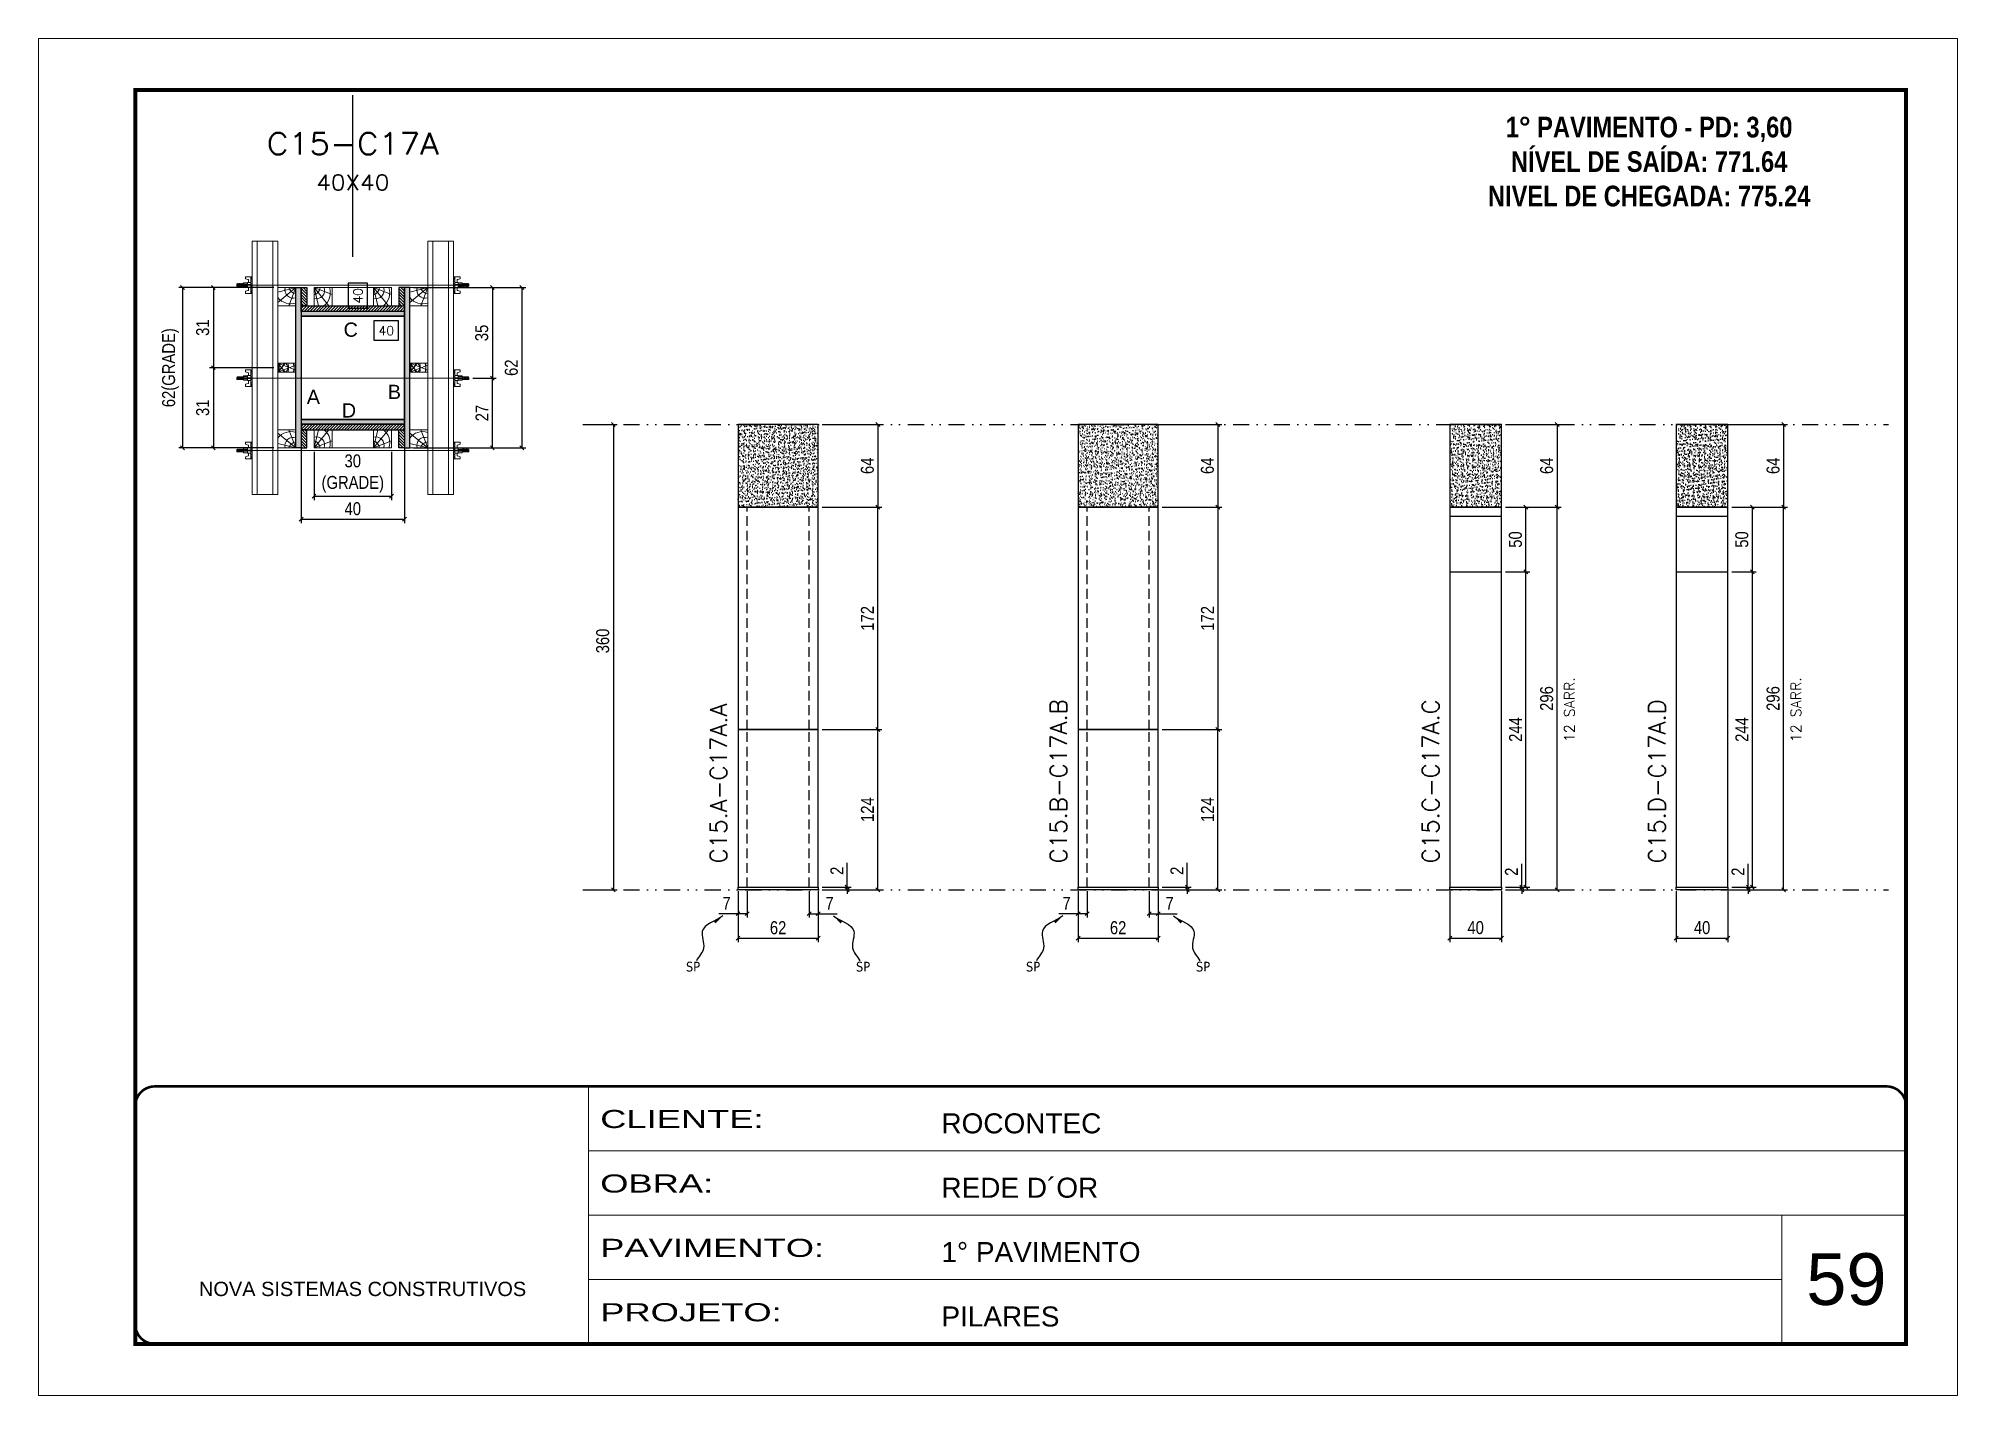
# Model space of a CAD drawing. Extents: x 2949 to 9203, y -16089 to 12527.
# Drawn here: x 6133 to 7618, y -4603 to -3553 of the extents above; entities that cross this region are included whole.
import ezdxf
from ezdxf.enums import TextEntityAlignment as Align

# ---------------------------------------------------------------- set-up
doc = ezdxf.new("R2010")
doc.units = 0
for name, pattern in [('CONTINUO', [0]), ('DASHED', [0.75, 0.5, -0.25]), ('DIVIDE2', [0.625, 0.25, -0.125, 0, -0.125, 0, -0.125]), ('HIDDEN', [0.375, 0.25, -0.125])]:
    doc.linetypes.add(name, pattern=pattern)
for name, color, linetype, lineweight in [('CARIMBO', 255, 'Continuous', 9), ('Folhas', 255, 'Continuous', 9), ('Hachura', 251, 'Continuous', 9), ('Madeira', 126, 'Continuous', 18), ('Perfil Metálico', 224, 'Continuous', 18), ('SARRAFO DE PRESSAO', 251, 'DASHED', 9), ('Texto Seção', 7, 'Continuous', 15)]:
    doc.layers.add(name, color=color, linetype=linetype, lineweight=lineweight)
for name, color, linetype in [('CHAPA', 1, 'Continuous'), ('COTA', 241, 'Continuous'), ('cotas', 4, 'Continuous'), ('MEIO_PONT', 93, 'Continuous'), ('NOMENCLATURA', 7, 'Continuous'), ('Nível', 160, 'Continuous'), ('Painéis', 200, 'Continuous'), ('SARR_2.2x7', 40, 'Continuous'), ('SARRAFO', 251, 'Continuous'), ('Sarrafo de Pressão', 42, 'HIDDEN'), ('texto', 7, 'Continuous'), ('Texto de Titulo', 7, 'Continuous'), ('Texto Qtd Sarr', 242, 'Continuous'), ('TEXTO_GERAL', 7, 'Continuous')]:
    doc.layers.add(name, color=color, linetype=linetype)
doc.styles.add('ARIAL', font='arial.ttf')
doc.styles.add('COTA TECNICA', font='techl___.ttf', dxfattribs={"height": 10})
doc.styles.add('COTA TECNICA 2X', font='techl___.ttf', dxfattribs={"height": 10})
doc.styles.add('COTA TECNICA-50', font='techl___.ttf', dxfattribs={"height": 10})
doc.styles.add('REGUA-120', font='ROMANS.shx', dxfattribs={"height": 15})
doc.styles.add('ROMANC', font='techb___.ttf', dxfattribs={"height": 2.5})
doc.styles.add('ROMANS', font='romans.shx')
doc.styles.get("Standard").update_dxf_attribs({"font": 'arial.ttf'})
doc.styles.add('Tecnologia', font='')
doc.styles.get('Tecnologia').set_extended_font_data('Forgotten Futurist')
doc.dimstyles.new('COTA PAINEL-50', dxfattribs={"dimtxt": 10, "dimasz": 3, "dimexe": 3, "dimexo": 3, "dimgap": 3, "dimtad": 1, "dimdec": 1, "dimzin": 12, "dimdsep": 46, "dimtxsty": 'COTA TECNICA-50', "dimblk1": 'OBLIQUE', "dimblk2": 'OBLIQUE', "dimsah": 1, "dimcen": 0.9, "dimclrd": 4, "dimclre": 4, "dimclrt": 240, "dimadec": 1, "dimazin": 3, "dimtfac": 1, "dimtdec": 1, "dimtmove": 0, "dimatfit": 3, "dimfxl": 1, "dimtolj": 1, "dimtzin": 12, "dimarcsym": 0})
doc.dimstyles.new('PAINEL', dxfattribs={"dimtxt": 10, "dimasz": 3, "dimexe": 3, "dimexo": 3, "dimgap": 3, "dimtad": 1, "dimdec": 1, "dimzin": 12, "dimdsep": 46, "dimtxsty": 'COTA TECNICA', "dimblk1": 'OBLIQUE', "dimblk2": 'OBLIQUE', "dimsah": 1, "dimcen": 0.9, "dimclrd": 4, "dimclre": 4, "dimclrt": 240, "dimadec": 1, "dimazin": 3, "dimtfac": 1, "dimtdec": 1, "dimtmove": 0, "dimatfit": 3, "dimfxl": 1, "dimtolj": 1, "dimtzin": 12, "dimarcsym": 0})
doc.dimstyles.new('SECAO PILAR', dxfattribs={"dimtxt": 10, "dimasz": 3, "dimexe": 3, "dimexo": 3, "dimgap": 3, "dimtad": 1, "dimdec": 1, "dimlfac": 0.5, "dimzin": 12, "dimdsep": 46, "dimtxsty": 'COTA TECNICA 2X', "dimblk1": 'OBLIQUE', "dimblk2": 'OBLIQUE', "dimsah": 1, "dimcen": 0.9, "dimclrd": 256, "dimclre": 256, "dimclrt": 256, "dimadec": 1, "dimazin": 3, "dimtfac": 1, "dimtdec": 1, "dimtmove": 0, "dimatfit": 3, "dimfxl": 1, "dimtolj": 1, "dimtzin": 12, "dimarcsym": 0})
doc.dimstyles.new('SECÇÃO 2', dxfattribs={"dimtxt": 7, "dimasz": 6, "dimexe": 0.18, "dimexo": 2, "dimgap": -4, "dimtad": 3, "dimdec": 1, "dimlfac": 0.5, "dimzin": 12, "dimdsep": 46, "dimtxsty": 'ROMANS', "dimblk": 'ARCHTICK', "dimcen": 0.09, "dimse1": 1, "dimse2": 1, "dimsd1": 1, "dimsd2": 1, "dimclrd": 180, "dimclre": 5, "dimclrt": 1, "dimadec": 0, "dimazin": 3, "dimtfac": 1, "dimtdec": 1, "dimtofl": 0, "dimtmove": 0, "dimatfit": 3, "dimldrblk": 'ARCHTICK', "dimfxl": 1, "dimtolj": 1, "dimtzin": 0, "dimarcsym": 0})
doc.dimstyles.get("Standard").update_dxf_attribs({"dimtxt": 0.18, "dimasz": 0.18, "dimexe": 0.18, "dimexo": 0.0625, "dimgap": 0.09, "dimtad": 0, "dimtih": 1, "dimtoh": 1, "dimdec": 4, "dimzin": 0, "dimdsep": 46, "dimtxsty": 'Standard', "dimcen": 0.09, "dimadec": 0, "dimazin": 0, "dimtfac": 1, "dimtdec": 4, "dimtofl": 0, "dimtmove": 0, "dimatfit": 3, "dimfxl": 1, "dimtolj": 1, "dimtzin": 0, "dimarcsym": 0})

msp = doc.modelspace()

# ---------------------------------------------------------------- texts
at = {"layer": 'CARIMBO', "style": 'ARIAL'}
msp.add_text('59', height=40, dxfattribs=at).set_placement((7500.39, -4533.17))
at = {"layer": 'NOMENCLATURA', "color": 2, "insert": (7378.86, -3587.26), "char_height": 16, "attachment_point": 2, "style": 'ROMANC'}
msp.add_mtext_dynamic_manual_height_columns('\\P1° PAVIMENTO - PD: 3,60\\PNÍVEL DE SAÍDA: 771.64\\PNIVEL DE CHEGADA: 775.24', width=300.2766, gutter_width=1, heights=[0], dxfattribs=at)
at = {"layer": 'texto', "color": 0, "char_height": 7.5, "attachment_point": 5}
for insert in [(6639.09, -4271.52), (6770.64, -4271.52), (6902.18, -4271.52), (7033.74, -4271.52)]:
    msp.add_mtext('{\\fTahoma|b0|i0|c0|p34;\\C4;SP}', dxfattribs=dict(at, insert=insert))
at = {"layer": 'Texto Seção', "linetype": 'Continuous', "style": 'ROMANS'}
for p in [(7321.22, -4097.69), (7496.39, -4097.69)]:
    msp.add_text('12 SARR.', height=8, rotation=90, dxfattribs=at).set_placement(p)
at = {"layer": 'Texto Seção', "char_height": 13, "width": 285.3299, "attachment_point": 7, "rotation": 90, "style": 'REGUA-120'}
for s, insert in [('C15.A-C17A.A', (6665.32, -4191.57)), ('C15.B-C17A.B', (6928.29, -4191.57)), ('C15.C-C17A.C', (7216.3, -4191.57)), ('C15.D-C17A.D', (7391.48, -4191.57))]:
    msp.add_mtext(s, dxfattribs=dict(at, insert=insert))
at = {"layer": 'TEXTO_GERAL', "style": 'ARIAL'}
for s, p in [('C', (6374.24, -3778.64)), ('A', (6345.29, -3830.69)), ('B', (6408, -3826.78)), ('D', (6372.83, -3841.14))]:
    msp.add_text(s, height=11, dxfattribs=at).set_placement(p, align=Align.MIDDLE_CENTER)

# ---------------------------------------------------------------- blocks, each defined once
blk = doc.blocks.new('9999999999')
at = {"color": 30, "linetype": 'CONTINUO'}
for p, q in [((98564.6, 34230.2), (98564.6, 34429.4)), ((98564.6, 34379.6), (99584, 34379.6)), ((98564.6, 34329.8), (99488, 34329.8)), ((99584, 34329.8), (99488, 34329.8)), ((99488, 34329.8), (99488, 34230.2)), ((98564.6, 34280), (99488, 34280))]:
    blk.add_line(p, q, dxfattribs=at)
at = {"color": 30, "linetype": 'CONTINUO', "const_width": 2}
blk.add_lwpolyline([(99584, 34230.2), (99584, 34414.4, 0.414214), (99569, 34429.4), (98229, 34429.4, 0.414214), (98214, 34414.4), (98214, 34245.2, 0.414214), (98229, 34230.2), (99584, 34230.2)], format="xyb", dxfattribs=at)
at = {"layer": 'Folhas'}
blk.add_lwpolyline([(98139, 34190.2), (99624, 34190.2), (99624, 35240.2), (98139, 35240.2)], close=True, dxfattribs=at)
at = {"layer": 'Folhas', "color": 30, "const_width": 3}
blk.add_lwpolyline([(98214, 34230.2), (99584, 34230.2), (99584, 35200.2), (98214, 35200.2)], close=True, dxfattribs=at)
at = {"color": 7, "linetype": 'Continuous', "ltscale": 5, "style": 'ARIAL'}
for s, height, p in [('ROCONTEC', 15.48, (98837.7, 34393.1)), ('REDE D´OR', 15.48, (98837.7, 34343.3)), ('1° PAVIMENTO', 15.483, (98837.7, 34293.5)), ('NOVA SISTEMAS CONSTRUTIVOS', 11.059, (98263.2, 34267.2)), ('PILARES', 15.48, (98837.7, 34243.7))]:
    blk.add_text(s, height=height, dxfattribs=at).set_placement(p)
at = {"layer": 'Folhas', "color": 7, "style": 'Tecnologia', "width": 1.5}
for s, p in [('CLIENTE:', (98573.7, 34397.2)), ('OBRA:', (98573.7, 34347.3)), ('PAVIMENTO:', (98573.7, 34297.5)), ('PROJETO:', (98573.7, 34247.7))]:
    blk.add_text(s, height=14, dxfattribs=at).set_placement(p)
blk = doc.blocks.new('*D2157')
at = {"layer": 'COTA', "color": 180, "lineweight": -2, "transparency": 16777216}
for p, q in [((6387.3, -3742.8), (6372.3, -3742.8)), ((6372.3, -3742.8), (6372.3, -3762.1)), ((6387.3, -3762.1), (6387.3, -3742.8)), ((6372.3, -3762.1), (6387.3, -3762.1))]:
    blk.add_line(p, q, dxfattribs=at)
at = {"layer": 'Defpoints', "color": 0, "transparency": 16777216}
for p in [(6335.8, -3768.1), (6335.8, -3848.1), (6391.3, -3848.1)]:
    blk.add_point(p, dxfattribs=at)
at = {"layer": 'COTA', "color": 1, "transparency": 16777216, "insert": (6379.8, -3752.5), "char_height": 7, "attachment_point": 5, "rotation": 90, "style": 'ROMANS'}
blk.add_mtext('\\A1;40', dxfattribs=at)
blk = doc.blocks.new('_ArchTick')
at = {"color": 0, "linetype": 'ByBlock', "const_width": 0.15}
blk.add_lwpolyline([(-0.5, -0.5), (0.5, 0.5)], dxfattribs=at)
blk = doc.blocks.new('_Oblique')
at = {"color": 0, "linetype": 'ByBlock', "lineweight": -2}
blk.add_line((-0.5, -0.5), (0.5, 0.5), dxfattribs=at)
blk = doc.blocks.new('*D2158')
at = {"layer": 'COTA', "lineweight": -2, "transparency": 16777216}
for p, q in [((6422.8, -3746.1), (6509.6, -3746.1)), ((6506.6, -3746.1), (6506.6, -3870.1)), ((6422.8, -3870.1), (6509.6, -3870.1))]:
    blk.add_line(p, q, dxfattribs=at)
at = {"layer": 'Defpoints', "color": 0, "transparency": 16777216}
for p in [(6419.8, -3746.1), (6419.8, -3870.1), (6506.6, -3870.1)]:
    blk.add_point(p, dxfattribs=at)
at = {"layer": 'COTA', "lineweight": -2, "transparency": 16777216, "xscale": 3, "yscale": 3, "zscale": 3}
for p, rotation in [((6506.6, -3746.1), 90), ((6506.6, -3870.1), 270)]:
    blk.add_blockref('_Oblique', p, dxfattribs=dict(at, rotation=rotation))
at = {"layer": 'COTA', "transparency": 16777216, "insert": (6498.5, -3808.1), "char_height": 10, "attachment_point": 5, "rotation": 90, "style": 'COTA TECNICA 2X'}
blk.add_mtext('\\A1;62', dxfattribs=at)
blk = doc.blocks.new('*D2159')
at = {"layer": 'COTA', "lineweight": -2, "transparency": 16777216}
for p, q in [((6456.8, -3746.1), (6486.8, -3746.1)), ((6483.8, -3746.1), (6483.8, -3816.2)), ((6468.6, -3816.2), (6486.8, -3816.2))]:
    blk.add_line(p, q, dxfattribs=at)
at = {"layer": 'Defpoints', "color": 0, "transparency": 16777216}
for p in [(6453.8, -3746.1), (6465.6, -3816.2), (6483.8, -3816.2)]:
    blk.add_point(p, dxfattribs=at)
at = {"layer": 'COTA', "lineweight": -2, "transparency": 16777216, "xscale": 3, "yscale": 3, "zscale": 3}
for p, rotation in [((6483.8, -3746.1), 90), ((6483.8, -3816.2), 270)]:
    blk.add_blockref('_Oblique', p, dxfattribs=dict(at, rotation=rotation))
at = {"layer": 'COTA', "transparency": 16777216, "insert": (6475.6, -3781.2), "char_height": 10, "attachment_point": 5, "rotation": 90, "style": 'COTA TECNICA 2X'}
blk.add_mtext('\\A1;35', dxfattribs=at)
blk = doc.blocks.new('*D2160')
at = {"layer": 'COTA', "lineweight": -2, "transparency": 16777216}
for p, q in [((6468.6, -3816.2), (6486.8, -3816.2)), ((6483.8, -3870.1), (6483.8, -3816.2)), ((6456.8, -3870.1), (6486.8, -3870.1))]:
    blk.add_line(p, q, dxfattribs=at)
at = {"layer": 'Defpoints', "color": 0, "transparency": 16777216}
for p in [(6465.6, -3816.2), (6483.8, -3816.2), (6453.8, -3870.1)]:
    blk.add_point(p, dxfattribs=at)
at = {"layer": 'COTA', "lineweight": -2, "transparency": 16777216, "xscale": 3, "yscale": 3, "zscale": 3}
for p, rotation in [((6483.8, -3816.2), 90), ((6483.8, -3870.1), 270)]:
    blk.add_blockref('_Oblique', p, dxfattribs=dict(at, rotation=rotation))
at = {"layer": 'COTA', "transparency": 16777216, "insert": (6475.8, -3843.2), "char_height": 10, "attachment_point": 5, "rotation": 90, "style": 'COTA TECNICA 2X'}
blk.add_mtext('\\A1;27', dxfattribs=at)
blk = doc.blocks.new('*D2161')
at = {"layer": 'COTA', "color": 180, "lineweight": -2, "transparency": 16777216}
for p, q in [((6411.3, -3771.9), (6392, -3771.9)), ((6392, -3771.9), (6392, -3786.9)), ((6411.3, -3786.9), (6411.3, -3771.9)), ((6392, -3786.9), (6411.3, -3786.9))]:
    blk.add_line(p, q, dxfattribs=at)
at = {"layer": 'Defpoints', "color": 0, "transparency": 16777216}
for p in [(6335.8, -3768.1), (6415.8, -3768.1), (6415.8, -3790.9)]:
    blk.add_point(p, dxfattribs=at)
at = {"layer": 'COTA', "color": 1, "transparency": 16777216, "insert": (6401.7, -3779.4), "char_height": 7, "attachment_point": 5, "style": 'ROMANS'}
blk.add_mtext('\\A1;40', dxfattribs=at)
blk = doc.blocks.new('titulo1')
at = {"layer": 'Defpoints', "color": 252, "linetype": 'HIDDEN', "ltscale": 2}
blk.add_line((0, 0), (0, 125), dxfattribs=at)
at = {"layer": 'Defpoints', "style": 'ROMANS', "oblique": 15}
blk.add_attdef('FOLHA', text='', height=10, dxfattribs=at).set_placement((0, 15.6), align=Align.MIDDLE_CENTER)
at = {"layer": 'Texto Qtd Sarr', "color": 3, "style": 'ROMANS', "oblique": 15}
for tag, height, p in [('TITULO', 17, (0, 71.4)), ('SEÇÃO', 12, (0, 41.5))]:
    blk.add_attdef(tag, text='', height=height, dxfattribs=at).set_placement(p, align=Align.MIDDLE_CENTER)
blk = doc.blocks.new('PONTALETE')
at = {"layer": 'Madeira'}
for q in [(2.71, 7), (7, 5.76), (7, 1.74)]:
    blk.add_line((0, 0), q, dxfattribs=at)
blk.add_lwpolyline([(0, 0), (7, 0), (7, 7), (0, 7)], close=True, dxfattribs=at)
for centre, radius, start, end in [((2.04, 0.06), 6.23, 37.28179, 109.09128), ((1.09, 0.9), 3.19, 343.60304, 109.98471), ((-0.21, -0.78), 3.09, 14.63219, 86.0383)]:
    blk.add_arc(centre, radius, start, end, dxfattribs=at)
blk = doc.blocks.new('*D2162')
at = {"layer": 'COTA', "lineweight": -2, "transparency": 16777216}
for p, q in [((6314.8, -3746.1), (6241.1, -3746.1)), ((6244.1, -3746.1), (6244.1, -3870.1)), ((6314.8, -3870.1), (6241.1, -3870.1))]:
    blk.add_line(p, q, dxfattribs=at)
at = {"layer": 'Defpoints', "color": 0, "transparency": 16777216}
for p in [(6317.8, -3746.1), (6244.1, -3870.1), (6317.8, -3870.1)]:
    blk.add_point(p, dxfattribs=at)
at = {"layer": 'COTA', "lineweight": -2, "transparency": 16777216, "xscale": 3, "yscale": 3, "zscale": 3}
for p, rotation in [((6244.1, -3746.1), 90), ((6244.1, -3870.1), 270)]:
    blk.add_blockref('_Oblique', p, dxfattribs=dict(at, rotation=rotation))
at = {"layer": 'COTA', "transparency": 16777216, "insert": (6234.8, -3808.1), "char_height": 10, "attachment_point": 5, "rotation": 90, "style": 'COTA TECNICA 2X'}
blk.add_mtext('\\A1;62(GRADE)', dxfattribs=at)
blk = doc.blocks.new('MEIO PONTALETE')
at = {"layer": 'Madeira'}
for q in [(2.71, 7), (3.5, 2.88), (3.5, 0.87)]:
    blk.add_line((0, 0), q, dxfattribs=at)
blk.add_lwpolyline([(0, 0), (3.5, 0), (3.5, 7), (0, 7)], close=True, dxfattribs=at)
for centre, radius, start, end in [((2.04, 0.06), 6.23, 76.44987, 109.09128), ((1.09, 0.9), 3.19, 40.90626, 109.98471), ((-0.21, -0.78), 3.09, 14.63219, 86.0383)]:
    blk.add_arc(centre, radius, start, end, dxfattribs=at)
blk = doc.blocks.new('*D2163')
at = {"layer": 'COTA', "lineweight": -2, "transparency": 16777216}
for p, q in [((6314.8, -3808.1), (6264.9, -3808.1)), ((6267.9, -3808.1), (6267.9, -3870.1)), ((6314.8, -3870.1), (6264.9, -3870.1))]:
    blk.add_line(p, q, dxfattribs=at)
at = {"layer": 'Defpoints', "color": 0, "transparency": 16777216}
for p in [(6317.8, -3808.1), (6267.9, -3870.1), (6317.8, -3870.1)]:
    blk.add_point(p, dxfattribs=at)
at = {"layer": 'COTA', "lineweight": -2, "transparency": 16777216, "xscale": 3, "yscale": 3, "zscale": 3}
for p, rotation in [((6267.9, -3808.1), 90), ((6267.9, -3870.1), 270)]:
    blk.add_blockref('_Oblique', p, dxfattribs=dict(at, rotation=rotation))
at = {"layer": 'COTA', "transparency": 16777216, "insert": (6259.7, -3839.1), "char_height": 10, "attachment_point": 5, "rotation": 90, "style": 'COTA TECNICA 2X'}
blk.add_mtext('\\A1;31', dxfattribs=at)
blk = doc.blocks.new('C')
at = {"layer": 'Hachura', "color": 0}
for p, q in [((0, 3.22), (0, -3.22)), ((0.45, 3.22), (0, 3.22)), ((0.46, 3.16), (0, 3.16)), ((0.46, 3.05), (0, 3.05)), ((0.46, 2.88), (0, 2.88)), ((0, 2.75), (0, -1.16)), ((0.46, 2.65), (0, 2.65)), ((0.46, 2.23), (0, 2.23)), ((0.46, 1.51), (0, 1.51)), ((0.39, 0.49), (0.17, 0.49)), ((0.45, -3.23), (0.45, 3.22)), ((0.45, 3.22), (2.58, 3.22)), ((1.74, 0.97), (0.45, 0.97)), ((1.45, 0.1), (0.45, 0.1)), ((1.35, 1.94), (1.35, 0.96)), ((2.58, 2.39), (1.47, 2.09)), ((1.74, -0.97), (1.74, 0.97)), ((1.74, 0.97), (1.74, 0.84)), ((1.74, 0.97), (1.74, 0.84)), ((1.74, 0.84), (3.35, 0.84)), ((3.35, 0.45), (1.74, 0.45)), ((2.58, 3.22), (2.58, 2.39)), ((3.32, 0.84), (3.32, -0.84)), ((3.35, 0.84), (3.35, -0.84)), ((3.68, 0.45), (3.35, 0.45)), ((3.84, -0.52), (3.35, 0.45)), ((3.35, 0.06), (3.67, -0.57)), ((3.68, 0.45), (4.16, -0.52)), ((3.72, 0.5), (4.25, -0.57)), ((4.37, -0.55), (3.83, 0.53)), ((4.15, 0.45), (3.93, 0.45)), ((4.42, -0.52), (3.93, 0.45)), ((4.15, 0.45), (4.26, 0.45)), ((4.26, 0.45), (4.74, -0.52)), ((4.3, 0.5), (4.83, -0.57)), ((4.95, -0.55), (4.41, 0.53)), ((4.51, 0.45), (4.84, 0.45)), ((5, -0.52), (4.51, 0.45)), ((4.84, 0.45), (5.32, -0.52)), ((4.88, 0.5), (5.41, -0.57)), ((5.53, -0.55), (4.99, 0.53)), ((5.58, -0.52), (5.09, 0.45)), ((5.42, 0.45), (5.09, 0.45)), ((5.58, -0.52), (5.09, 0.45)), ((5.42, 0.45), (5.74, -0.19)), ((5.46, 0.5), (5.74, -0.07)), ((5.74, 0.19), (5.57, 0.53)), ((5.74, 0.32), (5.68, 0.45)), ((5.68, 0.45), (5.74, 0.45)), ((5.74, 0.45), (5.9, 0.29)), ((5.74, 0.45), (5.74, -0.52)), ((5.9, -0.36), (5.9, 0.29)), ((0.45, 0), (0, 0)), ((0.46, -1.52), (0, -1.52)), ((0.46, -2.23), (0, -2.23)), ((0.46, -2.65), (0, -2.65)), ((0.46, -2.88), (0, -2.88)), ((0.46, -3.05), (0, -3.05)), ((0.46, -3.16), (0, -3.16)), ((0, -3.22), (2.57, -3.22)), ((0.08, -0.48), (0.29, -0.48)), ((0.29, -0.48), (0.4, -0.48)), ((0.45, 0), (0.45, -0.97)), ((0.45, -0.16), (1.45, -0.16)), ((0.45, -0.65), (0.45, -0.32)), ((0.45, -3.23), (0.45, -0.65)), ((0.45, -0.97), (1.74, -0.97)), ((1.35, -1.94), (1.35, -0.97)), ((2.58, -2.39), (1.47, -2.1)), ((3.35, -0.32), (1.74, -0.32)), ((3.35, -0.84), (1.74, -0.84)), ((2.58, -3.23), (2.58, -2.39)), ((3.35, -0.07), (3.58, -0.52)), ((3.35, -0.52), (3.58, -0.52)), ((3.84, -0.52), (4.16, -0.52)), ((4.42, -0.52), (4.74, -0.52)), ((4.63, -0.52), (4.74, -0.52)), ((5, -0.52), (5.32, -0.52)), ((5.58, -0.52), (5.74, -0.52)), ((5.74, -0.52), (5.9, -0.36)), ((5.74, -0.52), (5.74, -0.52))]:
    blk.add_line(p, q, dxfattribs=at)
for centre, radius, start, end in [((1.52, 1.94), 0.161, 104.74356, 180), ((1.44, -0.03), 0.129, 272.69497, 87.30503), ((3.81, 0.39), 0.143, 25.56881, 154.43119), ((4.39, 0.39), 0.143, 25.56881, 154.43119), ((4.97, 0.39), 0.143, 25.56881, 154.43119), ((5.55, 0.39), 0.143, 25.56881, 154.43119), ((0.17, -0.37), 0.174, 221.74404, 317.85924), ((1.52, -1.94), 0.161, 180, 255.25644), ((3.71, -0.4), 0.174, 222.14076, 318.25596), ((4.29, -0.4), 0.174, 222.14076, 318.25596), ((4.87, -0.4), 0.174, 222.14076, 318.25596), ((5.45, -0.4), 0.174, 222.14076, 318.25596), ((5.61, -0.4), 0.174, 317.85924, 318.25596)]:
    blk.add_arc(centre, radius, start, end, dxfattribs=at)
blk = doc.blocks.new('*D2164')
at = {"layer": 'COTA', "lineweight": -2, "transparency": 16777216}
for p, q in [((6314.8, -3746.1), (6264.9, -3746.1)), ((6267.9, -3746.1), (6267.9, -3808.1)), ((6314.8, -3808.1), (6264.9, -3808.1))]:
    blk.add_line(p, q, dxfattribs=at)
at = {"layer": 'Defpoints', "color": 0, "transparency": 16777216}
for p in [(6317.8, -3746.1), (6267.9, -3808.1), (6317.8, -3808.1)]:
    blk.add_point(p, dxfattribs=at)
at = {"layer": 'COTA', "lineweight": -2, "transparency": 16777216, "xscale": 3, "yscale": 3, "zscale": 3}
for p, rotation in [((6267.9, -3746.1), 90), ((6267.9, -3808.1), 270)]:
    blk.add_blockref('_Oblique', p, dxfattribs=dict(at, rotation=rotation))
at = {"layer": 'COTA', "transparency": 16777216, "insert": (6259.7, -3777.1), "char_height": 10, "attachment_point": 5, "rotation": 90, "style": 'COTA TECNICA 2X'}
blk.add_mtext('\\A1;31', dxfattribs=at)
blk = doc.blocks.new('*D2186')
at = {"layer": 'cotas', "color": 4, "linetype": 'ByBlock', "lineweight": -2, "transparency": 16777216}
for p, q in [((6556.7, -3852), (6580.4, -3852)), ((6577.4, -3852), (6577.4, -4212)), ((6556.7, -4212), (6580.4, -4212))]:
    blk.add_line(p, q, dxfattribs=at)
at = {"layer": 'Defpoints', "color": 0, "linetype": 'ByBlock', "transparency": 16777216}
for p in [(6553.7, -3852), (6553.7, -4212), (6577.4, -4212)]:
    blk.add_point(p, dxfattribs=at)
at = {"layer": 'cotas', "color": 4, "linetype": 'ByBlock', "lineweight": -2, "transparency": 16777216, "xscale": 3, "yscale": 3, "zscale": 3}
for p, rotation in [((6577.4, -3852), 90), ((6577.4, -4212), 270)]:
    blk.add_blockref('_Oblique', p, dxfattribs=dict(at, rotation=rotation))
at = {"layer": 'cotas', "color": 240, "linetype": 'ByBlock', "transparency": 16777216, "insert": (6569.2, -4019.5), "char_height": 10, "attachment_point": 5, "rotation": 90, "style": 'COTA TECNICA'}
blk.add_mtext('\\A1;360', dxfattribs=at)
blk = doc.blocks.new('*D2165')
at = {"layer": 'COTA', "color": 4, "lineweight": -2, "transparency": 16777216}
for p, q in [((6673.9, -4213), (6673.9, -4252.5)), ((6735.9, -4213), (6735.9, -4252.5)), ((6673.9, -4249.5), (6735.9, -4249.5))]:
    blk.add_line(p, q, dxfattribs=at)
at = {"layer": 'Defpoints', "color": 0, "transparency": 16777216}
for p in [(6673.9, -4210), (6735.9, -4210), (6735.9, -4249.5)]:
    blk.add_point(p, dxfattribs=at)
at = {"layer": 'COTA', "color": 4, "lineweight": -2, "transparency": 16777216, "xscale": 3, "yscale": 3, "zscale": 3, "rotation": 180}
blk.add_blockref('_Oblique', (6673.9, -4249.5), dxfattribs=at)
at = {"layer": 'COTA', "color": 4, "lineweight": -2, "transparency": 16777216, "xscale": 3, "yscale": 3, "zscale": 3}
blk.add_blockref('_Oblique', (6735.9, -4249.5), dxfattribs=at)
at = {"layer": 'COTA', "color": 240, "transparency": 16777216, "insert": (6704.9, -4241.4), "char_height": 10, "attachment_point": 5, "style": 'COTA TECNICA'}
blk.add_mtext('\\A1;62', dxfattribs=at)
blk = doc.blocks.new('*D2166')
at = {"layer": 'COTA', "color": 4, "lineweight": -2, "transparency": 16777216}
for p, q in [((6738.9, -4088), (6785.1, -4088)), ((6782.1, -4212), (6782.1, -4088)), ((6738.9, -4212), (6785.1, -4212))]:
    blk.add_line(p, q, dxfattribs=at)
at = {"layer": 'Defpoints', "color": 0, "transparency": 16777216}
for p in [(6735.9, -4088), (6782.1, -4088), (6735.9, -4212)]:
    blk.add_point(p, dxfattribs=at)
at = {"layer": 'COTA', "color": 4, "lineweight": -2, "transparency": 16777216, "xscale": 3, "yscale": 3, "zscale": 3}
for p, rotation in [((6782.1, -4088), 90), ((6782.1, -4212), 270)]:
    blk.add_blockref('_Oblique', p, dxfattribs=dict(at, rotation=rotation))
at = {"layer": 'COTA', "color": 240, "transparency": 16777216, "insert": (6774, -4150), "char_height": 10, "attachment_point": 5, "rotation": 90, "style": 'COTA TECNICA-50'}
blk.add_mtext('\\A1;124', dxfattribs=at)
blk = doc.blocks.new('*D2167')
at = {"layer": 'COTA', "color": 4, "lineweight": -2, "transparency": 16777216}
for p, q in [((6758.4, -4210), (6758.4, -4191.2)), ((6738.9, -4210), (6761.4, -4210)), ((6738.9, -4212), (6761.4, -4212)), ((6758.4, -4212), (6758.4, -4210)), ((6758.4, -4212), (6758.4, -4215))]:
    blk.add_line(p, q, dxfattribs=at)
at = {"layer": 'Defpoints', "color": 0, "transparency": 16777216}
for p in [(6735.9, -4210), (6735.9, -4212), (6758.4, -4212)]:
    blk.add_point(p, dxfattribs=at)
at = {"layer": 'COTA', "color": 4, "lineweight": -2, "transparency": 16777216, "xscale": 3, "yscale": 3, "zscale": 3}
for p, rotation in [((6758.4, -4210), 270), ((6758.4, -4212), 90)]:
    blk.add_blockref('_Oblique', p, dxfattribs=dict(at, rotation=rotation))
at = {"layer": 'COTA', "color": 240, "transparency": 16777216, "insert": (6750.4, -4197.3), "char_height": 10, "attachment_point": 5, "rotation": 90, "style": 'COTA TECNICA-50'}
blk.add_mtext('\\A1;2', dxfattribs=at)
blk = doc.blocks.new('*D2168')
at = {"layer": 'COTA', "color": 4, "linetype": 'ByBlock', "lineweight": -2, "transparency": 16777216}
for p, q in [((6738.9, -3916), (6785.1, -3916)), ((6782.1, -4088), (6782.1, -3916)), ((6738.9, -4088), (6785.1, -4088))]:
    blk.add_line(p, q, dxfattribs=at)
at = {"layer": 'Defpoints', "color": 0, "linetype": 'ByBlock', "transparency": 16777216}
for p in [(6735.9, -3916), (6782.1, -3916), (6735.9, -4088)]:
    blk.add_point(p, dxfattribs=at)
at = {"layer": 'COTA', "color": 4, "linetype": 'ByBlock', "lineweight": -2, "transparency": 16777216, "xscale": 3, "yscale": 3, "zscale": 3}
for p, rotation in [((6782.1, -3916), 90), ((6782.1, -4088), 270)]:
    blk.add_blockref('_Oblique', p, dxfattribs=dict(at, rotation=rotation))
at = {"layer": 'COTA', "color": 240, "linetype": 'ByBlock', "transparency": 16777216, "insert": (6774, -4002), "char_height": 10, "attachment_point": 5, "rotation": 90, "style": 'COTA TECNICA'}
blk.add_mtext('\\A1;172', dxfattribs=at)
blk = doc.blocks.new('*D2169')
at = {"layer": 'COTA', "color": 4, "linetype": 'ByBlock', "lineweight": -2, "transparency": 16777216}
for p, q in [((6738.9, -3852), (6785.1, -3852)), ((6782.1, -3852), (6782.1, -3916)), ((6738.9, -3916), (6785.1, -3916))]:
    blk.add_line(p, q, dxfattribs=at)
at = {"layer": 'Defpoints', "color": 0, "linetype": 'ByBlock', "transparency": 16777216}
for p in [(6735.9, -3852), (6735.9, -3916), (6782.1, -3916)]:
    blk.add_point(p, dxfattribs=at)
at = {"layer": 'COTA', "color": 4, "linetype": 'ByBlock', "lineweight": -2, "transparency": 16777216, "xscale": 3, "yscale": 3, "zscale": 3}
for p, rotation in [((6782.1, -3852), 90), ((6782.1, -3916), 270)]:
    blk.add_blockref('_Oblique', p, dxfattribs=dict(at, rotation=rotation))
at = {"layer": 'COTA', "color": 240, "linetype": 'ByBlock', "transparency": 16777216, "insert": (6774, -3884), "char_height": 10, "attachment_point": 5, "rotation": 90, "style": 'COTA TECNICA'}
blk.add_mtext('\\A1;64', dxfattribs=at)
blk = doc.blocks.new('*D2170')
at = {"layer": 'COTA', "color": 4, "lineweight": -2, "transparency": 16777216}
for p, q in [((6937, -4213), (6937, -4252.5)), ((6999, -4213), (6999, -4252.5)), ((6937, -4249.5), (6999, -4249.5))]:
    blk.add_line(p, q, dxfattribs=at)
at = {"layer": 'Defpoints', "color": 0, "transparency": 16777216}
for p in [(6937, -4210), (6999, -4210), (6999, -4249.5)]:
    blk.add_point(p, dxfattribs=at)
at = {"layer": 'COTA', "color": 4, "lineweight": -2, "transparency": 16777216, "xscale": 3, "yscale": 3, "zscale": 3, "rotation": 180}
blk.add_blockref('_Oblique', (6937, -4249.5), dxfattribs=at)
at = {"layer": 'COTA', "color": 4, "lineweight": -2, "transparency": 16777216, "xscale": 3, "yscale": 3, "zscale": 3}
blk.add_blockref('_Oblique', (6999, -4249.5), dxfattribs=at)
at = {"layer": 'COTA', "color": 240, "transparency": 16777216, "insert": (6968, -4241.4), "char_height": 10, "attachment_point": 5, "style": 'COTA TECNICA'}
blk.add_mtext('\\A1;62', dxfattribs=at)
blk = doc.blocks.new('*D2171')
at = {"layer": 'COTA', "color": 4, "lineweight": -2, "transparency": 16777216}
for p, q in [((7002, -4088), (7048.2, -4088)), ((7045.2, -4212), (7045.2, -4088)), ((7002, -4212), (7048.2, -4212))]:
    blk.add_line(p, q, dxfattribs=at)
at = {"layer": 'Defpoints', "color": 0, "transparency": 16777216}
for p in [(6999, -4088), (7045.2, -4088), (6999, -4212)]:
    blk.add_point(p, dxfattribs=at)
at = {"layer": 'COTA', "color": 4, "lineweight": -2, "transparency": 16777216, "xscale": 3, "yscale": 3, "zscale": 3}
for p, rotation in [((7045.2, -4088), 90), ((7045.2, -4212), 270)]:
    blk.add_blockref('_Oblique', p, dxfattribs=dict(at, rotation=rotation))
at = {"layer": 'COTA', "color": 240, "transparency": 16777216, "insert": (7037.1, -4150), "char_height": 10, "attachment_point": 5, "rotation": 90, "style": 'COTA TECNICA-50'}
blk.add_mtext('\\A1;124', dxfattribs=at)
blk = doc.blocks.new('*D2172')
at = {"layer": 'COTA', "color": 4, "lineweight": -2, "transparency": 16777216}
for p, q in [((7021.5, -4210), (7021.5, -4191.2)), ((7002, -4210), (7024.5, -4210)), ((7002, -4212), (7024.5, -4212)), ((7021.5, -4212), (7021.5, -4210)), ((7021.5, -4212), (7021.5, -4215))]:
    blk.add_line(p, q, dxfattribs=at)
at = {"layer": 'Defpoints', "color": 0, "transparency": 16777216}
for p in [(6999, -4210), (6999, -4212), (7021.5, -4212)]:
    blk.add_point(p, dxfattribs=at)
at = {"layer": 'COTA', "color": 4, "lineweight": -2, "transparency": 16777216, "xscale": 3, "yscale": 3, "zscale": 3}
for p, rotation in [((7021.5, -4210), 270), ((7021.5, -4212), 90)]:
    blk.add_blockref('_Oblique', p, dxfattribs=dict(at, rotation=rotation))
at = {"layer": 'COTA', "color": 240, "transparency": 16777216, "insert": (7013.5, -4197.3), "char_height": 10, "attachment_point": 5, "rotation": 90, "style": 'COTA TECNICA-50'}
blk.add_mtext('\\A1;2', dxfattribs=at)
blk = doc.blocks.new('*D2173')
at = {"layer": 'COTA', "color": 4, "linetype": 'ByBlock', "lineweight": -2, "transparency": 16777216}
for p, q in [((7002, -3852), (7048.2, -3852)), ((7045.2, -3852), (7045.2, -3916)), ((7002, -3916), (7048.2, -3916))]:
    blk.add_line(p, q, dxfattribs=at)
at = {"layer": 'Defpoints', "color": 0, "linetype": 'ByBlock', "transparency": 16777216}
for p in [(6999, -3852), (6999, -3916), (7045.2, -3916)]:
    blk.add_point(p, dxfattribs=at)
at = {"layer": 'COTA', "color": 4, "linetype": 'ByBlock', "lineweight": -2, "transparency": 16777216, "xscale": 3, "yscale": 3, "zscale": 3}
for p, rotation in [((7045.2, -3852), 90), ((7045.2, -3916), 270)]:
    blk.add_blockref('_Oblique', p, dxfattribs=dict(at, rotation=rotation))
at = {"layer": 'COTA', "color": 240, "linetype": 'ByBlock', "transparency": 16777216, "insert": (7037.1, -3884), "char_height": 10, "attachment_point": 5, "rotation": 90, "style": 'COTA TECNICA'}
blk.add_mtext('\\A1;64', dxfattribs=at)
blk = doc.blocks.new('*D2187')
at = {"layer": 'COTA', "color": 4, "linetype": 'ByBlock', "lineweight": -2, "transparency": 16777216}
for p, q in [((7002, -3916), (7048.2, -3916)), ((7045.2, -3916), (7045.2, -4088)), ((7002, -4088), (7048.2, -4088))]:
    blk.add_line(p, q, dxfattribs=at)
at = {"layer": 'Defpoints', "color": 0, "linetype": 'ByBlock', "transparency": 16777216}
for p in [(6999, -3916), (6999, -4088), (7045.2, -4088)]:
    blk.add_point(p, dxfattribs=at)
at = {"layer": 'COTA', "color": 4, "linetype": 'ByBlock', "lineweight": -2, "transparency": 16777216, "xscale": 3, "yscale": 3, "zscale": 3}
for p, rotation in [((7045.2, -3916), 90), ((7045.2, -4088), 270)]:
    blk.add_blockref('_Oblique', p, dxfattribs=dict(at, rotation=rotation))
at = {"layer": 'COTA', "color": 240, "linetype": 'ByBlock', "transparency": 16777216, "insert": (7037.1, -4002), "char_height": 10, "attachment_point": 5, "rotation": 90, "style": 'COTA TECNICA'}
blk.add_mtext('\\A1;172', dxfattribs=at)
blk = doc.blocks.new('*D2174')
at = {"layer": 'COTA', "color": 4, "lineweight": -2, "transparency": 16777216}
for p, q in [((7224.6, -4213), (7224.6, -4252.4)), ((7264.6, -4213), (7264.6, -4252.4)), ((7224.6, -4249.4), (7264.6, -4249.4))]:
    blk.add_line(p, q, dxfattribs=at)
at = {"layer": 'Defpoints', "color": 0, "transparency": 16777216}
for p in [(7224.6, -4210), (7264.6, -4210), (7264.6, -4249.4)]:
    blk.add_point(p, dxfattribs=at)
at = {"layer": 'COTA', "color": 4, "lineweight": -2, "transparency": 16777216, "xscale": 3, "yscale": 3, "zscale": 3, "rotation": 180}
blk.add_blockref('_Oblique', (7224.6, -4249.4), dxfattribs=at)
at = {"layer": 'COTA', "color": 4, "lineweight": -2, "transparency": 16777216, "xscale": 3, "yscale": 3, "zscale": 3}
blk.add_blockref('_Oblique', (7264.6, -4249.4), dxfattribs=at)
at = {"layer": 'COTA', "color": 240, "transparency": 16777216, "insert": (7244.6, -4241.3), "char_height": 10, "attachment_point": 5, "style": 'COTA TECNICA'}
blk.add_mtext('\\A1;40', dxfattribs=at)
blk = doc.blocks.new('*D2175')
at = {"layer": 'COTA', "color": 4, "lineweight": -2, "transparency": 16777216}
for p, q in [((7267.6, -3916), (7310.7, -3916)), ((7307.7, -4212), (7307.7, -3916)), ((7267.6, -4212), (7310.7, -4212))]:
    blk.add_line(p, q, dxfattribs=at)
at = {"layer": 'Defpoints', "color": 0, "transparency": 16777216}
for p in [(7264.6, -3916), (7307.7, -3916), (7264.6, -4212)]:
    blk.add_point(p, dxfattribs=at)
at = {"layer": 'COTA', "color": 4, "lineweight": -2, "transparency": 16777216, "xscale": 3, "yscale": 3, "zscale": 3}
for p, rotation in [((7307.7, -3916), 90), ((7307.7, -4212), 270)]:
    blk.add_blockref('_Oblique', p, dxfattribs=dict(at, rotation=rotation))
at = {"layer": 'COTA', "color": 240, "transparency": 16777216, "insert": (7299.6, -4064), "char_height": 10, "attachment_point": 5, "rotation": 90, "style": 'COTA TECNICA'}
blk.add_mtext('\\A1;296', dxfattribs=at)
blk = doc.blocks.new('*D2176')
at = {"layer": 'COTA', "color": 4, "lineweight": -2, "transparency": 16777216}
for p, q in [((7280.3, -4210), (7280.3, -4191.9)), ((7267.6, -4210), (7283.3, -4210)), ((7267.6, -4212), (7283.3, -4212)), ((7280.3, -4212), (7280.3, -4210)), ((7280.3, -4212), (7280.3, -4215))]:
    blk.add_line(p, q, dxfattribs=at)
at = {"layer": 'Defpoints', "color": 0, "transparency": 16777216}
for p in [(7264.6, -4210), (7264.6, -4212), (7280.3, -4210)]:
    blk.add_point(p, dxfattribs=at)
at = {"layer": 'COTA', "color": 4, "lineweight": -2, "transparency": 16777216, "xscale": 3, "yscale": 3, "zscale": 3}
for p, rotation in [((7280.3, -4210), 270), ((7280.3, -4212), 90)]:
    blk.add_blockref('_Oblique', p, dxfattribs=dict(at, rotation=rotation))
at = {"layer": 'COTA', "color": 240, "transparency": 16777216, "insert": (7272.3, -4198), "char_height": 10, "attachment_point": 5, "rotation": 90, "style": 'COTA TECNICA-50'}
blk.add_mtext('\\A1;2', dxfattribs=at)
blk = doc.blocks.new('*D2188')
at = {"layer": 'COTA', "color": 4, "linetype": 'ByBlock', "lineweight": -2, "transparency": 16777216}
for p, q in [((7267.6, -3966), (7286.5, -3966)), ((7283.5, -4210), (7283.5, -3966)), ((7267.6, -4210), (7286.5, -4210))]:
    blk.add_line(p, q, dxfattribs=at)
at = {"layer": 'Defpoints', "color": 0, "linetype": 'ByBlock', "transparency": 16777216}
for p in [(7264.6, -3966), (7283.5, -3966), (7264.6, -4210)]:
    blk.add_point(p, dxfattribs=at)
at = {"layer": 'COTA', "color": 4, "linetype": 'ByBlock', "lineweight": -2, "transparency": 16777216, "xscale": 3, "yscale": 3, "zscale": 3}
for p, rotation in [((7283.5, -3966), 90), ((7283.5, -4210), 270)]:
    blk.add_blockref('_Oblique', p, dxfattribs=dict(at, rotation=rotation))
at = {"layer": 'COTA', "color": 240, "linetype": 'ByBlock', "transparency": 16777216, "insert": (7275.5, -4088), "char_height": 10, "attachment_point": 5, "rotation": 90, "style": 'COTA TECNICA'}
blk.add_mtext('\\A1;244', dxfattribs=at)
blk = doc.blocks.new('*D2189')
at = {"layer": 'COTA', "color": 4, "linetype": 'ByBlock', "lineweight": -2, "transparency": 16777216}
for p, q in [((7267.6, -3916), (7286.5, -3916)), ((7283.5, -3966), (7283.5, -3916)), ((7267.6, -3966), (7286.5, -3966))]:
    blk.add_line(p, q, dxfattribs=at)
at = {"layer": 'Defpoints', "color": 0, "linetype": 'ByBlock', "transparency": 16777216}
for p in [(7264.6, -3916), (7283.5, -3916), (7264.6, -3966)]:
    blk.add_point(p, dxfattribs=at)
at = {"layer": 'COTA', "color": 4, "linetype": 'ByBlock', "lineweight": -2, "transparency": 16777216, "xscale": 3, "yscale": 3, "zscale": 3}
for p, rotation in [((7283.5, -3916), 90), ((7283.5, -3966), 270)]:
    blk.add_blockref('_Oblique', p, dxfattribs=dict(at, rotation=rotation))
at = {"layer": 'COTA', "color": 240, "linetype": 'ByBlock', "transparency": 16777216, "insert": (7275.4, -3941), "char_height": 10, "attachment_point": 5, "rotation": 90, "style": 'COTA TECNICA'}
blk.add_mtext('\\A1;50', dxfattribs=at)
blk = doc.blocks.new('*D2177')
at = {"layer": 'COTA', "color": 4, "lineweight": -2, "transparency": 16777216}
for p, q in [((7399.8, -4213), (7399.8, -4252.4)), ((7439.8, -4213), (7439.8, -4252.4)), ((7399.8, -4249.4), (7439.8, -4249.4))]:
    blk.add_line(p, q, dxfattribs=at)
at = {"layer": 'Defpoints', "color": 0, "transparency": 16777216}
for p in [(7399.8, -4210), (7439.8, -4210), (7439.8, -4249.4)]:
    blk.add_point(p, dxfattribs=at)
at = {"layer": 'COTA', "color": 4, "lineweight": -2, "transparency": 16777216, "xscale": 3, "yscale": 3, "zscale": 3, "rotation": 180}
blk.add_blockref('_Oblique', (7399.8, -4249.4), dxfattribs=at)
at = {"layer": 'COTA', "color": 4, "lineweight": -2, "transparency": 16777216, "xscale": 3, "yscale": 3, "zscale": 3}
blk.add_blockref('_Oblique', (7439.8, -4249.4), dxfattribs=at)
at = {"layer": 'COTA', "color": 240, "transparency": 16777216, "insert": (7419.8, -4241.3), "char_height": 10, "attachment_point": 5, "style": 'COTA TECNICA'}
blk.add_mtext('\\A1;40', dxfattribs=at)
blk = doc.blocks.new('*D2178')
at = {"layer": 'COTA', "color": 4, "lineweight": -2, "transparency": 16777216}
for p, q in [((7442.8, -3916), (7485.9, -3916)), ((7482.9, -4212), (7482.9, -3916)), ((7442.8, -4212), (7485.9, -4212))]:
    blk.add_line(p, q, dxfattribs=at)
at = {"layer": 'Defpoints', "color": 0, "transparency": 16777216}
for p in [(7439.8, -3916), (7482.9, -3916), (7439.8, -4212)]:
    blk.add_point(p, dxfattribs=at)
at = {"layer": 'COTA', "color": 4, "lineweight": -2, "transparency": 16777216, "xscale": 3, "yscale": 3, "zscale": 3}
for p, rotation in [((7482.9, -3916), 90), ((7482.9, -4212), 270)]:
    blk.add_blockref('_Oblique', p, dxfattribs=dict(at, rotation=rotation))
at = {"layer": 'COTA', "color": 240, "transparency": 16777216, "insert": (7474.8, -4064), "char_height": 10, "attachment_point": 5, "rotation": 90, "style": 'COTA TECNICA'}
blk.add_mtext('\\A1;296', dxfattribs=at)
blk = doc.blocks.new('*D2179')
at = {"layer": 'COTA', "color": 4, "lineweight": -2, "transparency": 16777216}
for p, q in [((7455.6, -4210), (7455.6, -4191.9)), ((7442.8, -4210), (7458.6, -4210)), ((7442.8, -4212), (7458.6, -4212)), ((7455.6, -4212), (7455.6, -4210)), ((7455.6, -4212), (7455.6, -4215))]:
    blk.add_line(p, q, dxfattribs=at)
at = {"layer": 'Defpoints', "color": 0, "transparency": 16777216}
for p in [(7439.8, -4210), (7439.8, -4212), (7455.6, -4210)]:
    blk.add_point(p, dxfattribs=at)
at = {"layer": 'COTA', "color": 4, "lineweight": -2, "transparency": 16777216, "xscale": 3, "yscale": 3, "zscale": 3}
for p, rotation in [((7455.6, -4210), 270), ((7455.6, -4212), 90)]:
    blk.add_blockref('_Oblique', p, dxfattribs=dict(at, rotation=rotation))
at = {"layer": 'COTA', "color": 240, "transparency": 16777216, "insert": (7447.6, -4198), "char_height": 10, "attachment_point": 5, "rotation": 90, "style": 'COTA TECNICA-50'}
blk.add_mtext('\\A1;2', dxfattribs=at)
blk = doc.blocks.new('*D2190')
at = {"layer": 'COTA', "color": 4, "linetype": 'ByBlock', "lineweight": -2, "transparency": 16777216}
for p, q in [((7442.8, -3966), (7461.7, -3966)), ((7458.7, -4210), (7458.7, -3966)), ((7442.8, -4210), (7461.7, -4210))]:
    blk.add_line(p, q, dxfattribs=at)
at = {"layer": 'Defpoints', "color": 0, "linetype": 'ByBlock', "transparency": 16777216}
for p in [(7439.8, -3966), (7458.7, -3966), (7439.8, -4210)]:
    blk.add_point(p, dxfattribs=at)
at = {"layer": 'COTA', "color": 4, "linetype": 'ByBlock', "lineweight": -2, "transparency": 16777216, "xscale": 3, "yscale": 3, "zscale": 3}
for p, rotation in [((7458.7, -3966), 90), ((7458.7, -4210), 270)]:
    blk.add_blockref('_Oblique', p, dxfattribs=dict(at, rotation=rotation))
at = {"layer": 'COTA', "color": 240, "linetype": 'ByBlock', "transparency": 16777216, "insert": (7450.6, -4088), "char_height": 10, "attachment_point": 5, "rotation": 90, "style": 'COTA TECNICA'}
blk.add_mtext('\\A1;244', dxfattribs=at)
blk = doc.blocks.new('*D2191')
at = {"layer": 'COTA', "color": 4, "linetype": 'ByBlock', "lineweight": -2, "transparency": 16777216}
for p, q in [((7442.8, -3916), (7461.7, -3916)), ((7458.7, -3966), (7458.7, -3916)), ((7442.8, -3966), (7461.7, -3966))]:
    blk.add_line(p, q, dxfattribs=at)
at = {"layer": 'Defpoints', "color": 0, "linetype": 'ByBlock', "transparency": 16777216}
for p in [(7439.8, -3916), (7458.7, -3916), (7439.8, -3966)]:
    blk.add_point(p, dxfattribs=at)
at = {"layer": 'COTA', "color": 4, "linetype": 'ByBlock', "lineweight": -2, "transparency": 16777216, "xscale": 3, "yscale": 3, "zscale": 3}
for p, rotation in [((7458.7, -3916), 90), ((7458.7, -3966), 270)]:
    blk.add_blockref('_Oblique', p, dxfattribs=dict(at, rotation=rotation))
at = {"layer": 'COTA', "color": 240, "linetype": 'ByBlock', "transparency": 16777216, "insert": (7450.6, -3941), "char_height": 10, "attachment_point": 5, "rotation": 90, "style": 'COTA TECNICA'}
blk.add_mtext('\\A1;50', dxfattribs=at)
blk = doc.blocks.new('*D2192')
at = {"layer": 'cotas', "color": 4, "linetype": 'ByBlock', "lineweight": -2, "transparency": 16777216}
for p, q in [((7267.6, -3852), (7310.7, -3852)), ((7307.7, -3852), (7307.7, -3916)), ((7267.6, -3916), (7310.7, -3916))]:
    blk.add_line(p, q, dxfattribs=at)
at = {"layer": 'Defpoints', "color": 0, "linetype": 'ByBlock', "transparency": 16777216}
for p in [(7264.6, -3852), (7264.6, -3916), (7307.7, -3916)]:
    blk.add_point(p, dxfattribs=at)
at = {"layer": 'cotas', "color": 4, "linetype": 'ByBlock', "lineweight": -2, "transparency": 16777216, "xscale": 3, "yscale": 3, "zscale": 3}
for p, rotation in [((7307.7, -3852), 90), ((7307.7, -3916), 270)]:
    blk.add_blockref('_Oblique', p, dxfattribs=dict(at, rotation=rotation))
at = {"layer": 'cotas', "color": 240, "linetype": 'ByBlock', "transparency": 16777216, "insert": (7299.6, -3884), "char_height": 10, "attachment_point": 5, "rotation": 90, "style": 'COTA TECNICA'}
blk.add_mtext('\\A1;64', dxfattribs=at)
blk = doc.blocks.new('*D2193')
at = {"layer": 'cotas', "color": 4, "linetype": 'ByBlock', "lineweight": -2, "transparency": 16777216}
for p, q in [((7442.8, -3852), (7485.9, -3852)), ((7482.9, -3852), (7482.9, -3916)), ((7442.8, -3916), (7485.9, -3916))]:
    blk.add_line(p, q, dxfattribs=at)
at = {"layer": 'Defpoints', "color": 0, "linetype": 'ByBlock', "transparency": 16777216}
for p in [(7439.8, -3852), (7439.8, -3916), (7482.9, -3916)]:
    blk.add_point(p, dxfattribs=at)
at = {"layer": 'cotas', "color": 4, "linetype": 'ByBlock', "lineweight": -2, "transparency": 16777216, "xscale": 3, "yscale": 3, "zscale": 3}
for p, rotation in [((7482.9, -3852), 90), ((7482.9, -3916), 270)]:
    blk.add_blockref('_Oblique', p, dxfattribs=dict(at, rotation=rotation))
at = {"layer": 'cotas', "color": 240, "linetype": 'ByBlock', "transparency": 16777216, "insert": (7474.8, -3884), "char_height": 10, "attachment_point": 5, "rotation": 90, "style": 'COTA TECNICA'}
blk.add_mtext('\\A1;64', dxfattribs=at)
blk = doc.blocks.new('*D2180')
at = {"layer": 'COTA', "color": 4, "lineweight": -2, "transparency": 16777216}
for p, q in [((6673.9, -4215), (6673.9, -4233.5)), ((6680.9, -4213), (6680.9, -4233.5)), ((6673.9, -4230.5), (6659.1, -4230.5)), ((6680.9, -4230.5), (6673.9, -4230.5))]:
    blk.add_line(p, q, dxfattribs=at)
at = {"layer": 'Defpoints', "color": 0, "transparency": 16777216}
for p in [(6673.9, -4212), (6680.9, -4210), (6673.9, -4230.5)]:
    blk.add_point(p, dxfattribs=at)
at = {"layer": 'COTA', "color": 4, "lineweight": -2, "transparency": 16777216, "xscale": 3, "yscale": 3, "zscale": 3, "rotation": 180}
blk.add_blockref('_Oblique', (6673.9, -4230.5), dxfattribs=at)
at = {"layer": 'COTA', "color": 4, "lineweight": -2, "transparency": 16777216, "xscale": 3, "yscale": 3, "zscale": 3}
blk.add_blockref('_Oblique', (6680.9, -4230.5), dxfattribs=at)
at = {"layer": 'COTA', "color": 240, "transparency": 16777216, "insert": (6665, -4222.5), "char_height": 10, "attachment_point": 5, "style": 'COTA TECNICA-50'}
blk.add_mtext('\\A1;7', dxfattribs=at)
blk = doc.blocks.new('*D2181')
at = {"layer": 'COTA', "color": 4, "lineweight": -2, "transparency": 16777216}
for p, q in [((6728.9, -4213), (6728.9, -4233.5)), ((6735.9, -4215), (6735.9, -4233.5)), ((6728.9, -4230.5), (6735.9, -4230.5)), ((6735.9, -4230.5), (6750.6, -4230.5))]:
    blk.add_line(p, q, dxfattribs=at)
at = {"layer": 'Defpoints', "color": 0, "transparency": 16777216}
for p in [(6728.9, -4210), (6735.9, -4212), (6735.9, -4230.5)]:
    blk.add_point(p, dxfattribs=at)
at = {"layer": 'COTA', "color": 4, "lineweight": -2, "transparency": 16777216, "xscale": 3, "yscale": 3, "zscale": 3, "rotation": 180}
blk.add_blockref('_Oblique', (6728.9, -4230.5), dxfattribs=at)
at = {"layer": 'COTA', "color": 4, "lineweight": -2, "transparency": 16777216, "xscale": 3, "yscale": 3, "zscale": 3}
blk.add_blockref('_Oblique', (6735.9, -4230.5), dxfattribs=at)
at = {"layer": 'COTA', "color": 240, "transparency": 16777216, "insert": (6744.7, -4222.5), "char_height": 10, "attachment_point": 5, "style": 'COTA TECNICA-50'}
blk.add_mtext('\\A1;7', dxfattribs=at)
blk = doc.blocks.new('*D2182')
at = {"layer": 'COTA', "color": 4, "lineweight": -2, "transparency": 16777216}
for p, q in [((6937, -4215), (6937, -4233.5)), ((6944, -4213), (6944, -4233.5)), ((6937, -4230.5), (6922.2, -4230.5)), ((6944, -4230.5), (6937, -4230.5))]:
    blk.add_line(p, q, dxfattribs=at)
at = {"layer": 'Defpoints', "color": 0, "transparency": 16777216}
for p in [(6937, -4212), (6944, -4210), (6937, -4230.5)]:
    blk.add_point(p, dxfattribs=at)
at = {"layer": 'COTA', "color": 4, "lineweight": -2, "transparency": 16777216, "xscale": 3, "yscale": 3, "zscale": 3, "rotation": 180}
blk.add_blockref('_Oblique', (6937, -4230.5), dxfattribs=at)
at = {"layer": 'COTA', "color": 4, "lineweight": -2, "transparency": 16777216, "xscale": 3, "yscale": 3, "zscale": 3}
blk.add_blockref('_Oblique', (6944, -4230.5), dxfattribs=at)
at = {"layer": 'COTA', "color": 240, "transparency": 16777216, "insert": (6928.1, -4222.5), "char_height": 10, "attachment_point": 5, "style": 'COTA TECNICA-50'}
blk.add_mtext('\\A1;7', dxfattribs=at)
blk = doc.blocks.new('*D2183')
at = {"layer": 'COTA', "color": 4, "lineweight": -2, "transparency": 16777216}
for p, q in [((6992, -4213), (6992, -4233.5)), ((6999, -4215), (6999, -4233.5)), ((6992, -4230.5), (6999, -4230.5)), ((6999, -4230.5), (7013.7, -4230.5))]:
    blk.add_line(p, q, dxfattribs=at)
at = {"layer": 'Defpoints', "color": 0, "transparency": 16777216}
for p in [(6992, -4210), (6999, -4212), (6999, -4230.5)]:
    blk.add_point(p, dxfattribs=at)
at = {"layer": 'COTA', "color": 4, "lineweight": -2, "transparency": 16777216, "xscale": 3, "yscale": 3, "zscale": 3, "rotation": 180}
blk.add_blockref('_Oblique', (6992, -4230.5), dxfattribs=at)
at = {"layer": 'COTA', "color": 4, "lineweight": -2, "transparency": 16777216, "xscale": 3, "yscale": 3, "zscale": 3}
blk.add_blockref('_Oblique', (6999, -4230.5), dxfattribs=at)
at = {"layer": 'COTA', "color": 240, "transparency": 16777216, "insert": (7007.8, -4222.5), "char_height": 10, "attachment_point": 5, "style": 'COTA TECNICA-50'}
blk.add_mtext('\\A1;7', dxfattribs=at)
blk = doc.blocks.new('*D2184')
at = {"layer": 'COTA', "lineweight": -2, "transparency": 16777216}
for p, q in [((6335.8, -3854.7), (6335.8, -3928.3)), ((6415.8, -3854.7), (6415.8, -3928.3)), ((6335.8, -3925.3), (6415.8, -3925.3))]:
    blk.add_line(p, q, dxfattribs=at)
at = {"layer": 'Defpoints', "color": 0, "transparency": 16777216}
for p in [(6335.8, -3851.7), (6415.8, -3851.7), (6415.8, -3925.3)]:
    blk.add_point(p, dxfattribs=at)
at = {"layer": 'COTA', "lineweight": -2, "transparency": 16777216, "xscale": 3, "yscale": 3, "zscale": 3, "rotation": 180}
blk.add_blockref('_Oblique', (6335.8, -3925.3), dxfattribs=at)
at = {"layer": 'COTA', "lineweight": -2, "transparency": 16777216, "xscale": 3, "yscale": 3, "zscale": 3}
blk.add_blockref('_Oblique', (6415.8, -3925.3), dxfattribs=at)
at = {"layer": 'COTA', "transparency": 16777216, "insert": (6375.8, -3917.2), "char_height": 10, "attachment_point": 5, "style": 'COTA TECNICA 2X'}
blk.add_mtext('\\A1;40', dxfattribs=at)
blk = doc.blocks.new('*D2185')
at = {"layer": 'COTA', "lineweight": -2, "transparency": 16777216}
for p, q in [((6345.8, -3873.1), (6345.8, -3910.5)), ((6405.8, -3873.1), (6405.8, -3910.5)), ((6345.8, -3907.5), (6405.8, -3907.5))]:
    blk.add_line(p, q, dxfattribs=at)
at = {"layer": 'Defpoints', "color": 0, "transparency": 16777216}
for p in [(6345.8, -3870.1), (6405.8, -3870.1), (6405.8, -3907.5)]:
    blk.add_point(p, dxfattribs=at)
at = {"layer": 'COTA', "lineweight": -2, "transparency": 16777216, "xscale": 3, "yscale": 3, "zscale": 3, "rotation": 180}
blk.add_blockref('_Oblique', (6345.8, -3907.5), dxfattribs=at)
at = {"layer": 'COTA', "lineweight": -2, "transparency": 16777216, "xscale": 3, "yscale": 3, "zscale": 3}
blk.add_blockref('_Oblique', (6405.8, -3907.5), dxfattribs=at)
at = {"layer": 'COTA', "transparency": 16777216, "insert": (6375.8, -3890), "char_height": 10, "attachment_point": 5, "style": 'COTA TECNICA 2X'}
blk.add_mtext('\\A1;30\\P(GRADE)', dxfattribs=at)

# ---------------------------------------------------------------- dimensions: what is measured, and where the dimension line sits
at = {"layer": 'COTA'}
dim = msp.add_linear_dim(base=(6244.05, -3870.14), p1=(6317.83, -3746.14), p2=(6317.83, -3870.14), angle=270, text='<>(GRADE)', dimstyle='SECAO PILAR', dxfattribs=at)
dim.commit()
dim.dimension.update_dxf_attribs({"geometry": '*D2162', "text_midpoint": (6234.83, -3808.14)})
for base, p1, p2, angle, dimstyle, picture, middle in [((6267.89, -3808.14), (6317.83, -3746.14), (6317.83, -3808.14), 270, 'SECAO PILAR', '*D2164', (6259.67, -3777.14)), ((6506.6, -3870.14), (6419.83, -3746.14), (6419.83, -3870.14), 270, 'SECAO PILAR', '*D2158', (6498.5, -3808.14)), ((6483.83, -3816.21), (6453.83, -3746.14), (6465.63, -3816.21), 270, 'SECAO PILAR', '*D2159', (6475.62, -3781.17)), ((6267.89, -3870.14), (6317.83, -3808.14), (6317.83, -3870.14), 270, 'SECAO PILAR', '*D2163', (6259.67, -3839.14)), ((6483.83, -3816.21), (6453.83, -3870.14), (6465.63, -3816.21), 90, 'SECAO PILAR', '*D2160', (6475.76, -3843.17)), ((6782.1, -4088.03), (6735.86, -4212.03), (6735.86, -4088.03), 90, 'COTA PAINEL-50', '*D2166', (6774.03, -4150.03)), ((7045.2, -4088.03), (6998.96, -4212.03), (6998.96, -4088.03), 90, 'COTA PAINEL-50', '*D2171', (7037.13, -4150.03)), ((6673.86, -4230.54), (6680.86, -4210.03), (6673.86, -4212.03), 180, 'COTA PAINEL-50', '*D2180', (6665, -4222.47)), ((6936.96, -4230.54), (6943.96, -4210.03), (6936.96, -4212.03), 180, 'COTA PAINEL-50', '*D2182', (6928.1, -4222.47))]:
    dim = msp.add_linear_dim(base=base, p1=p1, p2=p2, angle=angle, dimstyle=dimstyle, dxfattribs=at)
    dim.commit()
    dim.dimension.update_dxf_attribs({"geometry": picture, "text_midpoint": middle})
for base, p1, p2, angle, dimstyle, picture, middle in [((6391.34, -3848.14), (6335.83, -3768.14), (6335.83, -3848.14), 270, 'SECÇÃO 2', '*D2157', (6391.34, -3752.47)), ((6758.39, -4212.03), (6735.86, -4210.03), (6735.86, -4212.03), 90, 'COTA PAINEL-50', '*D2167', (6758.39, -4197.29)), ((7021.49, -4212.03), (6998.96, -4210.03), (6998.96, -4212.03), 90, 'COTA PAINEL-50', '*D2172', (7021.49, -4197.29)), ((7280.28, -4210.03), (7264.64, -4212.03), (7264.64, -4210.03), 90, 'COTA PAINEL-50', '*D2176', (7280.28, -4197.98)), ((7455.56, -4210.03), (7439.81, -4212.03), (7439.81, -4210.03), 90, 'COTA PAINEL-50', '*D2179', (7455.56, -4197.98))]:
    dim = msp.add_linear_dim(base=base, p1=p1, p2=p2, angle=angle, dimstyle=dimstyle, dxfattribs=at)
    dim.commit()
    dim.dimension.update_dxf_attribs({"geometry": picture, "text_midpoint": middle, "dimtype": 160})
dim = msp.add_linear_dim(base=(6415.83, -3790.93), p1=(6335.83, -3768.14), p2=(6415.83, -3768.14), dimstyle='SECÇÃO 2', dxfattribs=at)
dim.commit()
dim.dimension.update_dxf_attribs({"geometry": '*D2161', "text_midpoint": (6401.66, -3790.93), "dimtype": 160})
for base, p1, p2, dimstyle, picture, middle in [((6415.83, -3925.26), (6335.83, -3851.74), (6415.83, -3851.74), 'SECAO PILAR', '*D2184', (6375.83, -3917.15)), ((6735.86, -4230.54), (6728.86, -4210.03), (6735.86, -4212.03), 'COTA PAINEL-50', '*D2181', (6744.73, -4222.47)), ((6998.96, -4230.54), (6991.96, -4210.03), (6998.96, -4212.03), 'COTA PAINEL-50', '*D2183', (7007.83, -4222.47))]:
    dim = msp.add_linear_dim(base=base, p1=p1, p2=p2, dimstyle=dimstyle, dxfattribs=at)
    dim.commit()
    dim.dimension.update_dxf_attribs({"geometry": picture, "text_midpoint": middle})
at = {"layer": 'COTA', "linetype": 'ByBlock'}
for base, p1, p2, picture, middle in [((6782.1, -3916.03), (6735.86, -3852.03), (6735.86, -3916.03), '*D2169', (6774, -3884.03)), ((7045.2, -4088.03), (6998.96, -3916.03), (6998.96, -4088.03), '*D2187', (7037.13, -4002.03)), ((7283.54, -3916.03), (7264.64, -3966.03), (7264.64, -3916.03), '*D2189', (7275.43, -3941.03)), ((7458.72, -3916.03), (7439.81, -3966.03), (7439.81, -3916.03), '*D2191', (7450.61, -3941.03)), ((7283.54, -3966.03), (7264.64, -4210.03), (7264.64, -3966.03), '*D2188', (7275.47, -4088.03)), ((7458.72, -3966.03), (7439.81, -4210.03), (7439.81, -3966.03), '*D2190', (7450.64, -4088.03))]:
    dim = msp.add_linear_dim(base=base, p1=p1, p2=p2, angle=90, dimstyle='PAINEL', dxfattribs=at)
    dim.commit()
    dim.dimension.update_dxf_attribs({"geometry": picture, "text_midpoint": middle})
dim = msp.add_linear_dim(base=(7045.2, -3916.03), p1=(6998.96, -3852.03), p2=(6998.96, -3916.03), angle=90, dimstyle='PAINEL', dxfattribs=at)
dim.commit()
dim.dimension.update_dxf_attribs({"geometry": '*D2173', "text_midpoint": (7045.2, -3884.03), "dimtype": 160})
at = {"layer": 'COTA'}
dim = msp.add_linear_dim(base=(6405.83, -3907.52), p1=(6345.83, -3870.14), p2=(6405.83, -3870.14), text='<>\\P(GRADE)', dimstyle='SECAO PILAR', dxfattribs=at)
dim.commit()
dim.dimension.update_dxf_attribs({"geometry": '*D2185', "text_midpoint": (6375.83, -3889.97)})
at = {"layer": 'COTA', "linetype": 'ByBlock'}
dim = msp.add_linear_dim(base=(6782.1, -3916.03), p1=(6735.86, -4088.03), p2=(6735.86, -3916.03), angle=90, dimstyle='PAINEL', override={"dimtmove": 1}, dxfattribs=at)
dim.commit()
dim.dimension.update_dxf_attribs({"geometry": '*D2168', "text_midpoint": (6774.03, -4002.03)})
at = {"layer": 'COTA'}
for base, p1, p2, picture, middle in [((7307.72, -3916.03), (7264.64, -4212.03), (7264.64, -3916.03), '*D2175', (7299.59, -4064.03)), ((7482.89, -3916.03), (7439.81, -4212.03), (7439.81, -3916.03), '*D2178', (7474.76, -4064.03))]:
    dim = msp.add_linear_dim(base=base, p1=p1, p2=p2, angle=90, dimstyle='PAINEL', override={"dimarcsym": 2}, dxfattribs=at)
    dim.commit()
    dim.dimension.update_dxf_attribs({"geometry": picture, "text_midpoint": middle})
for base, p1, p2, picture, middle in [((6735.86, -4249.49), (6673.86, -4210.03), (6735.86, -4210.03), '*D2165', (6704.86, -4241.38)), ((6998.96, -4249.49), (6936.96, -4210.03), (6998.96, -4210.03), '*D2170', (6967.96, -4241.38)), ((7264.64, -4249.38), (7224.64, -4210.03), (7264.64, -4210.03), '*D2174', (7244.64, -4241.28)), ((7439.81, -4249.38), (7399.81, -4210.03), (7439.81, -4210.03), '*D2177', (7419.81, -4241.28))]:
    dim = msp.add_linear_dim(base=base, p1=p1, p2=p2, dimstyle='PAINEL', override={"dimarcsym": 2}, dxfattribs=at)
    dim.commit()
    dim.dimension.update_dxf_attribs({"geometry": picture, "text_midpoint": middle})
at = {"layer": 'cotas', "linetype": 'ByBlock'}
dim = msp.add_linear_dim(base=(6577.41, -4212.03), p1=(6553.69, -3852.03), p2=(6553.69, -4212.03), angle=90, dimstyle='PAINEL', dxfattribs=at)
dim.commit()
dim.dimension.update_dxf_attribs({"geometry": '*D2186', "text_midpoint": (6577.41, -4019.51), "dimtype": 160})
for base, p1, p2, picture, middle in [((7307.72, -3916.03), (7264.64, -3852.03), (7264.64, -3916.03), '*D2192', (7299.62, -3884.03)), ((7482.89, -3916.03), (7439.81, -3852.03), (7439.81, -3916.03), '*D2193', (7474.79, -3884.03))]:
    dim = msp.add_linear_dim(base=base, p1=p1, p2=p2, angle=90, dimstyle='PAINEL', dxfattribs=at)
    dim.commit()
    dim.dimension.update_dxf_attribs({"geometry": picture, "text_midpoint": middle})

# ---------------------------------------------------------------- hatches: boundary and pattern name
at = {"layer": 'COTA', "linetype": 'ByBlock'}
h = msp.add_hatch(dxfattribs=at)
h.set_pattern_fill('AR-CONC', color=256, scale=0.03)
h.set_pattern_definition([(50, (-122901.9665, -29581.921), (5.46554007, -0.47817257), [0.5715, -6.2865]), (355, (-122901.9665, -29581.921), (-1.05730264, 5.73170536), [0.4572, -5.02921753]), (100.4514447, (-122901.511, -29581.961), (4.40823741, 5.25353256), [0.48570026, -5.34270734]), (46.1842, (-122901.9665, -29580.397), (8.13237123, -1.26126984), [0.85725, -9.42975]), (96.6355576, (-122901.289, -29580.502), (7.122124, 7.42278374), [0.7285507, -8.01406824]), (351.184151, (-122901.9665, -29580.397), (7.122124, 7.42278374), [0.685799, -7.54379196]), (21, (-122901.2045, -29580.778), (4.54843174, -3.06795595), [0.5715, -6.2865]), (326, (-122901.2045, -29580.778), (1.85406085, 5.52563898), [0.4572, -5.0292]), (71.451445, (-122900.8255, -29581.034), (6.40249258, 2.45768307), [0.48570026, -5.34269813]), (37.5, (-122901.9665, -29581.9212), (0.092658098, 2.536651166), [0, -4.96824, 0, -5.1054, 0, -5.04825]), (7.5, (-122901.9665, -29581.9212), (2.004589875, 3.005417245), [0, -2.91084, 0, -4.85394, 0, -1.92405]), (327.5, (-122903.6658, -29581.9212), (4.067717855, -0.17186232), [0, -1.905, 0, -5.9436, 0, -7.8867]), (317.5, (-122904.4278, -29581.921), (4.44387544, 0.76279473), [0, -2.4765, 0, -3.94716, 0, -5.6007])])
h.paths.add_polyline_path([(6735.86, -3852.03), (6673.86, -3852.03), (6673.86, -3916.03), (6735.86, -3916.03)])
h = msp.add_hatch(dxfattribs=at)
h.set_pattern_fill('AR-CONC', color=256, scale=0.03)
h.set_pattern_definition([(50, (-122931.9665, -29581.921), (5.46554007, -0.47817257), [0.5715, -6.2865]), (355, (-122931.9665, -29581.921), (-1.05730264, 5.73170536), [0.4572, -5.02921753]), (100.4514447, (-122931.511, -29581.961), (4.40823741, 5.25353256), [0.48570026, -5.34270734]), (46.1842, (-122931.9665, -29580.397), (8.13237123, -1.26126984), [0.85725, -9.42975]), (96.6355576, (-122931.289, -29580.502), (7.122124, 7.42278374), [0.7285507, -8.01406824]), (351.184151, (-122931.9665, -29580.397), (7.122124, 7.42278374), [0.685799, -7.54379196]), (21, (-122931.2045, -29580.778), (4.54843174, -3.06795595), [0.5715, -6.2865]), (326, (-122931.2045, -29580.778), (1.85406085, 5.52563898), [0.4572, -5.0292]), (71.451445, (-122930.8255, -29581.034), (6.40249258, 2.45768307), [0.48570026, -5.34269813]), (37.5, (-122931.9665, -29581.9212), (0.092658098, 2.536651166), [0, -4.96824, 0, -5.1054, 0, -5.04825]), (7.5, (-122931.9665, -29581.9212), (2.004589875, 3.005417245), [0, -2.91084, 0, -4.85394, 0, -1.92405]), (327.5, (-122933.6658, -29581.9212), (4.067717855, -0.17186232), [0, -1.905, 0, -5.9436, 0, -7.8867]), (317.5, (-122934.4278, -29581.921), (4.44387544, 0.76279473), [0, -2.4765, 0, -3.94716, 0, -5.6007])])
h.paths.add_polyline_path([(6936.96, -3916.03), (6998.96, -3916.03), (6998.96, -3852.03), (6936.96, -3852.03)])
h = msp.add_hatch(dxfattribs=at)
h.set_pattern_fill('AR-CONC', color=256, scale=0.03)
h.set_pattern_definition([(50, (-122901.9665, -29604.921), (5.46554007, -0.47817257), [0.5715, -6.2865]), (355, (-122901.9665, -29604.921), (-1.05730264, 5.73170536), [0.4572, -5.02921753]), (100.4514447, (-122901.511, -29604.961), (4.40823741, 5.25353256), [0.48570026, -5.34270734]), (46.1842, (-122901.9665, -29603.397), (8.13237123, -1.26126984), [0.85725, -9.42975]), (96.6355576, (-122901.289, -29603.502), (7.122124, 7.42278374), [0.7285507, -8.01406824]), (351.184151, (-122901.9665, -29603.397), (7.122124, 7.42278374), [0.685799, -7.54379196]), (21, (-122901.2045, -29603.778), (4.54843174, -3.06795595), [0.5715, -6.2865]), (326, (-122901.2045, -29603.778), (1.85406085, 5.52563898), [0.4572, -5.0292]), (71.451445, (-122900.8255, -29604.034), (6.40249258, 2.45768307), [0.48570026, -5.34269813]), (37.5, (-122901.9665, -29604.9212), (0.092658098, 2.536651166), [0, -4.96824, 0, -5.1054, 0, -5.04825]), (7.5, (-122901.9665, -29604.9212), (2.004589875, 3.005417245), [0, -2.91084, 0, -4.85394, 0, -1.92405]), (327.5, (-122903.6658, -29604.9212), (4.067717855, -0.17186232), [0, -1.905, 0, -5.9436, 0, -7.8867]), (317.5, (-122904.4278, -29604.921), (4.44387544, 0.76279473), [0, -2.4765, 0, -3.94716, 0, -5.6007])])
h.paths.add_polyline_path([(7264.64, -3852.03), (7224.64, -3852.03), (7224.64, -3916.03), (7264.64, -3916.03)])
h = msp.add_hatch(dxfattribs=at)
h.set_pattern_fill('AR-CONC', color=256, scale=0.03)
h.set_pattern_definition([(50, (-122726.794, -29604.921), (5.46554007, -0.47817257), [0.5715, -6.2865]), (355, (-122726.794, -29604.921), (-1.05730264, 5.73170536), [0.4572, -5.02921753]), (100.4514447, (-122726.3384, -29604.961), (4.40823741, 5.25353256), [0.48570026, -5.34270734]), (46.1842, (-122726.794, -29603.397), (8.13237123, -1.26126984), [0.85725, -9.42975]), (96.6355576, (-122726.116, -29603.502), (7.122124, 7.42278374), [0.7285507, -8.01406824]), (351.184151, (-122726.794, -29603.397), (7.122124, 7.42278374), [0.685799, -7.54379196]), (21, (-122726.032, -29603.778), (4.54843174, -3.06795595), [0.5715, -6.2865]), (326, (-122726.032, -29603.778), (1.85406085, 5.52563898), [0.4572, -5.0292]), (71.451445, (-122725.653, -29604.034), (6.40249258, 2.45768307), [0.48570026, -5.34269813]), (37.5, (-122726.7939, -29604.9212), (0.092658098, 2.536651166), [0, -4.96824, 0, -5.1054, 0, -5.04825]), (7.5, (-122726.7939, -29604.9212), (2.004589875, 3.005417245), [0, -2.91084, 0, -4.85394, 0, -1.92405]), (327.5, (-122728.4931, -29604.9212), (4.067717855, -0.17186232), [0, -1.905, 0, -5.9436, 0, -7.8867]), (317.5, (-122729.255, -29604.921), (4.44387544, 0.76279473), [0, -2.4765, 0, -3.94716, 0, -5.6007])])
h.paths.add_polyline_path([(7439.81, -3852.03), (7399.81, -3852.03), (7399.81, -3916.03), (7439.81, -3916.03)])
at = {"layer": 'Hachura'}
h = msp.add_hatch(color=256, dxfattribs=at)
h.dxf.hatch_style = 1
h.paths.add_polyline_path([(6335.83, -3870.14), (6331.83, -3870.14), (6331.83, -3746.14), (6335.83, -3746.14)])
h = msp.add_hatch(color=256, dxfattribs=at)
h.dxf.hatch_style = 1
h.paths.add_polyline_path([(6335.83, -3870.14), (6331.83, -3870.14), (6331.83, -3746.14), (6335.83, -3746.14)])
h = msp.add_hatch(dxfattribs=at)
h.set_pattern_fill('ANSI31', color=256, scale=0.5, angle=90, style=0)
h.set_pattern_definition([(135, (-16555.5793, 5377.8131), (-1.12253202, -1.12253202), [])])
h.paths.add_polyline_path([(6335.83, -3760.14), (6340.23, -3760.14), (6340.23, -3746.14), (6335.83, -3746.14)])
h = msp.add_hatch(dxfattribs=at)
h.set_pattern_fill('ANSI31', color=256, scale=0.5, angle=90, style=0)
h.set_pattern_definition([(135, (-16513.5793, 5377.8131), (-1.12253202, -1.12253202), [])])
h.paths.add_polyline_path([(6415.83, -3760.14), (6411.43, -3760.14), (6411.43, -3746.14), (6415.83, -3746.14)])
h = msp.add_hatch(color=256, dxfattribs=at)
h.dxf.hatch_style = 1
h.paths.add_polyline_path([(6415.83, -3870.14), (6419.83, -3870.14), (6419.83, -3746.14), (6415.83, -3746.14)])
h = msp.add_hatch(color=256, dxfattribs=at)
h.dxf.hatch_style = 1
h.paths.add_polyline_path([(6415.83, -3870.14), (6419.83, -3870.14), (6419.83, -3746.14), (6415.83, -3746.14)])
h = msp.add_hatch(dxfattribs=at)
h.set_pattern_fill('ANSI31', color=256, scale=0.5, style=0)
h.set_pattern_definition([(45, (15509.7807, 19164.8694), (-1.12253202, 1.12253202), [])])
h.paths.add_polyline_path([(6415.83, -3764.54), (6415.83, -3760.14), (6335.83, -3760.14), (6335.83, -3764.54)])
h = msp.add_hatch(color=256, dxfattribs=at)
h.dxf.hatch_style = 1
h.paths.add_polyline_path([(6335.83, -3764.54), (6335.83, -3768.14), (6415.83, -3768.14), (6415.83, -3764.54)])
h = msp.add_hatch(color=256, dxfattribs=at)
h.dxf.hatch_style = 1
h.paths.add_polyline_path([(6335.83, -3764.54), (6335.83, -3768.14), (6415.83, -3768.14), (6415.83, -3764.54)])
h = msp.add_hatch(color=256, dxfattribs=at)
h.dxf.hatch_style = 1
h.paths.add_polyline_path([(6335.83, -3848.14), (6335.83, -3851.74), (6415.83, -3851.74), (6415.83, -3848.14)])
h = msp.add_hatch(color=256, dxfattribs=at)
h.dxf.hatch_style = 1
h.paths.add_polyline_path([(6335.83, -3848.14), (6335.83, -3851.74), (6415.83, -3851.74), (6415.83, -3848.14)])
h = msp.add_hatch(dxfattribs=at)
h.set_pattern_fill('ANSI31', color=256, scale=0.5, style=0)
h.set_pattern_definition([(45, (15509.7807, 19250.8694), (-1.12253202, 1.12253202), [])])
h.paths.add_polyline_path([(6415.83, -3851.74), (6415.83, -3856.14), (6335.83, -3856.14), (6335.83, -3851.74)])
h = msp.add_hatch(dxfattribs=at)
h.set_pattern_fill('ANSI31', color=256, scale=0.5, angle=90, style=0)
h.set_pattern_definition([(135, (-16555.5793, 5632.8131), (-1.12253202, -1.12253202), [])])
h.paths.add_polyline_path([(6335.83, -3856.14), (6340.23, -3856.14), (6340.23, -3870.14), (6335.83, -3870.14)])
h = msp.add_hatch(dxfattribs=at)
h.set_pattern_fill('ANSI31', color=256, scale=0.5, angle=90, style=0)
h.set_pattern_definition([(135, (-16513.5793, 5632.8131), (-1.12253202, -1.12253202), [])])
h.paths.add_polyline_path([(6415.83, -3856.14), (6411.43, -3856.14), (6411.43, -3870.14), (6415.83, -3870.14)])

# ---------------------------------------------------------------- linework, layer by layer
at = {"layer": 'CHAPA'}
for points in [[(6335.83, -3870.14), (6331.83, -3870.14), (6331.83, -3746.14), (6335.83, -3746.14)], [(6335.83, -3870.14), (6331.83, -3870.14), (6331.83, -3746.14), (6335.83, -3746.14)], [(6415.83, -3870.14), (6419.83, -3870.14), (6419.83, -3746.14), (6415.83, -3746.14)], [(6415.83, -3870.14), (6419.83, -3870.14), (6419.83, -3746.14), (6415.83, -3746.14)], [(6335.83, -3764.54), (6335.83, -3768.14), (6415.83, -3768.14), (6415.83, -3764.54)], [(6335.83, -3764.54), (6335.83, -3768.14), (6415.83, -3768.14), (6415.83, -3764.54)], [(6335.83, -3848.14), (6335.83, -3851.74), (6415.83, -3851.74), (6415.83, -3848.14)], [(6335.83, -3848.14), (6335.83, -3851.74), (6415.83, -3851.74), (6415.83, -3848.14)]]:
    msp.add_lwpolyline(points, close=True, dxfattribs=at)
at = {"layer": 'COTA', "linetype": 'ByBlock'}
for points in [[(6673.86, -3916.03), (6735.86, -3916.03), (6735.86, -3852.03), (6673.86, -3852.03)], [(6936.96, -3916.03), (6998.96, -3916.03), (6998.96, -3852.03), (6936.96, -3852.03)], [(7224.64, -3916.03), (7264.64, -3916.03), (7264.64, -3852.03), (7224.64, -3852.03)], [(7399.81, -3916.03), (7439.81, -3916.03), (7439.81, -3852.03), (7399.81, -3852.03)]]:
    msp.add_lwpolyline(points, close=True, dxfattribs=at)
at = {"layer": 'Hachura'}
for p, q in [((6287.03, -3744.14), (6460.83, -3744.13)), ((6287.03, -3816.14), (6460.83, -3816.15)), ((6287.03, -3872.14), (6460.83, -3872.15))]:
    msp.add_line(p, q, dxfattribs=at)
at = {"layer": 'Madeira'}
for points in [[(6331.83, -3870.14), (6317.83, -3870.14), (6317.83, -3746.14), (6331.83, -3746.14)], [(6345.83, -3746.14), (6345.83, -3760.14), (6405.83, -3760.14), (6405.83, -3746.14)], [(6419.83, -3870.14), (6433.83, -3870.14), (6433.83, -3746.14), (6419.83, -3746.14)], [(6345.83, -3870.14), (6345.83, -3856.14), (6405.83, -3856.14), (6405.83, -3870.14)]]:
    msp.add_lwpolyline(points, close=True, dxfattribs=at)
at = {"layer": 'Nível', "color": 4, "linetype": 'DIVIDE2', "ltscale": 50}
for p, q in [((6553.69, -3852.03), (7564.03, -3852.03)), ((6553.69, -4212.03), (7564.03, -4212.03))]:
    msp.add_line(p, q, dxfattribs=at)
at = {"layer": 'Painéis'}
for p, q in [((6735.86, -3916.03), (6673.86, -3916.03)), ((6998.96, -3916.03), (6936.96, -3916.03)), ((7224.64, -3916.03), (7264.64, -3916.03)), ((7399.81, -3916.03), (7439.81, -3916.03)), ((7224.64, -3966.03), (7264.64, -3966.03)), ((7399.81, -3966.03), (7439.81, -3966.03))]:
    msp.add_line(p, q, dxfattribs=at)
for points in [[(6415.83, -3768.14), (6335.83, -3768.14), (6335.83, -3848.14), (6415.83, -3848.14)], [(6673.86, -4088.03), (6735.86, -4088.03), (6735.86, -3916.03), (6673.86, -3916.03)], [(6936.96, -4088.03), (6998.96, -4088.03), (6998.96, -3916.03), (6936.96, -3916.03)], [(7224.64, -4210.03), (7264.64, -4210.03), (7264.64, -3916.03), (7224.64, -3916.03)], [(7399.81, -4210.03), (7439.81, -4210.03), (7439.81, -3916.03), (7399.81, -3916.03)], [(6673.86, -4210.03), (6735.86, -4210.03), (6735.86, -4088.03), (6673.86, -4088.03)], [(6936.96, -4210.03), (6998.96, -4210.03), (6998.96, -4088.03), (6936.96, -4088.03)], [(6673.86, -4210.03), (6735.86, -4210.03), (6735.86, -4212.03), (6673.86, -4212.03)], [(6936.96, -4210.03), (6998.96, -4210.03), (6998.96, -4212.03), (6936.96, -4212.03)], [(7224.64, -4210.03), (7264.64, -4210.03), (7264.64, -4212.03), (7224.64, -4212.03)], [(7399.81, -4210.03), (7439.81, -4210.03), (7439.81, -4212.03), (7399.81, -4212.03)]]:
    msp.add_lwpolyline(points, close=True, dxfattribs=at)
at = {"layer": 'Perfil Metálico'}
for points in [[(6297.83, -3906.14), (6317.83, -3906.14), (6317.83, -3710.14), (6297.83, -3710.14)], [(6313.83, -3710.14), (6301.83, -3710.14), (6301.83, -3906.14), (6313.83, -3906.14)], [(6453.83, -3906.14), (6433.83, -3906.14), (6433.83, -3710.14), (6453.83, -3710.14)], [(6437.83, -3710.14), (6449.83, -3710.14), (6449.83, -3906.14), (6437.83, -3906.14)]]:
    msp.add_lwpolyline(points, close=True, dxfattribs=at)
at = {"layer": 'SARR_2.2x7'}
for p, q in [((7224.64, -3923.03), (7264.64, -3923.03)), ((7399.81, -3923.03), (7439.81, -3923.03))]:
    msp.add_line(p, q, dxfattribs=at)
at = {"layer": 'SARRAFO'}
for points in [[(6340.23, -3746.14), (6340.23, -3760.14), (6335.83, -3760.14), (6335.83, -3746.14)], [(6411.43, -3746.14), (6411.43, -3760.14), (6415.83, -3760.14), (6415.83, -3746.14)], [(6335.83, -3760.14), (6415.83, -3760.14), (6415.83, -3764.54), (6335.83, -3764.54)], [(6335.83, -3856.14), (6415.83, -3856.14), (6415.83, -3851.74), (6335.83, -3851.74)], [(6340.23, -3870.14), (6340.23, -3856.14), (6335.83, -3856.14), (6335.83, -3870.14)], [(6411.43, -3870.14), (6411.43, -3856.14), (6415.83, -3856.14), (6415.83, -3870.14)]]:
    msp.add_lwpolyline(points, close=True, dxfattribs=at)
at = {"layer": 'Sarrafo de Pressão', "ltscale": 30}
for p, q in [((6680.86, -4088.03), (6680.86, -3916.03)), ((6728.86, -4088.03), (6728.86, -3916.03)), ((6943.96, -4088.03), (6943.96, -3916.03)), ((6991.96, -4088.03), (6991.96, -3916.03)), ((6680.86, -4210.03), (6680.86, -4088.03)), ((6728.86, -4210.03), (6728.86, -4088.03)), ((6943.96, -4210.03), (6943.96, -4088.03)), ((6991.96, -4210.03), (6991.96, -4088.03))]:
    msp.add_line(p, q, dxfattribs=at)

# ---------------------------------------------------------------- block references
at = {"layer": 'Hachura', "linetype": 'Continuous', "yscale": 2, "zscale": 2, "rotation": 180}
for p, xscale in [((6297.83, -3744.14), 2), ((6453.83, -3744.14), -2)]:
    msp.add_blockref('C', p, dxfattribs=dict(at, xscale=xscale))
at = {"layer": 'Hachura', "linetype": 'Continuous', "yscale": 2, "zscale": 2}
for p, xscale in [((6297.83, -3816.14), -2), ((6453.83, -3816.14), 2), ((6297.83, -3872.14), -2), ((6453.83, -3872.14), 2)]:
    msp.add_blockref('C', p, dxfattribs=dict(at, xscale=xscale))
at = {"layer": 'MEIO_PONT'}
for name, p, xscale, yscale, zscale, rotation in [('PONTALETE', (6331.83, -3746.14), 2, 2, 2, 180), ('PONTALETE', (6345.83, -3746.14), 2, 2, 2, 270), ('PONTALETE', (6391.83, -3746.14), 2, 2, 2, 270), ('PONTALETE', (6433.83, -3746.14), 2, 2, 2, 180), ('MEIO PONTALETE', (6317.83, -3804.64), 1.999999997962732, 1.999999997962732, 1.999999997962732, 270), ('MEIO PONTALETE', (6317.83, -3811.64), -1.999999997962732, 1.999999997962732, 1.999999997962732, 270), ('MEIO PONTALETE', (6419.83, -3804.64), 1.999999997962732, 1.999999997962732, 1.999999997962732, 270), ('MEIO PONTALETE', (6419.83, -3811.64), -1.999999997962732, 1.999999997962732, 1.999999997962732, 270), ('PONTALETE', (6345.83, -3870.14), -2, 2, 2, 270), ('PONTALETE', (6391.83, -3870.14), -2, 2, 2, 270)]:
    msp.add_blockref(name, p, dxfattribs=dict(at, xscale=xscale, yscale=yscale, zscale=zscale, rotation=rotation))
at = {"layer": 'MEIO_PONT', "xscale": -2, "yscale": 2, "zscale": 2}
for p in [(6331.83, -3870.14), (6433.83, -3870.14)]:
    msp.add_blockref('PONTALETE', p, dxfattribs=at)
at = {"layer": 'SARRAFO DE PRESSAO', "color": 6, "linetype": 'ByBlock'}
msp.add_blockref('9999999999', (-92006.44, -38793.52), dxfattribs=at)
at = {"layer": 'Texto Seção'}
ref = msp.add_blockref('titulo1', (6375.83, -3722.27), dxfattribs=at)
ref.add_attrib('TITULO', 'C15-C17A', dxfattribs={"layer": 'Texto de Titulo', "color": 7, "height": 17, "style": 'ROMANS', "width": 1.1}).set_placement((6375.83, -3634.77), align=Align.MIDDLE_CENTER)
ref.add_attrib('SEÇÃO', '40X40', dxfattribs={"layer": 'Texto de Titulo', "color": 7, "height": 12, "style": 'ROMANS', "width": 1.1}).set_placement((6375.83, -3664.77), align=Align.MIDDLE_CENTER)

msp.set_redraw_order([(e.dxf.handle, doc.entitydb.next_handle()) for e in msp.query("TEXT MTEXT ATTDEF DIMENSION ARC_DIMENSION")])  # texts and dimensions are drawn at this point

# ---------------------------------------------------------------- leaders
at = {"layer": 'COTA', "path_type": 1}
for points in [[(6662.03, -4232.21), (6646.25, -4244.05), (6647.17, -4257.06), (6641.62, -4266.84)], [(6747.69, -4232.21), (6763.48, -4244.05), (6762.55, -4257.06), (6768.1, -4266.84)], [(6925.13, -4232.21), (6909.35, -4244.05), (6910.27, -4257.06), (6904.72, -4266.84)], [(7010.79, -4232.21), (7026.58, -4244.05), (7025.65, -4257.06), (7031.2, -4266.84)]]:
    msp.add_leader(points, dimstyle='Standard', override={"dimasz": 8}, dxfattribs=at)

doc.saveas('drawing.dxf')
